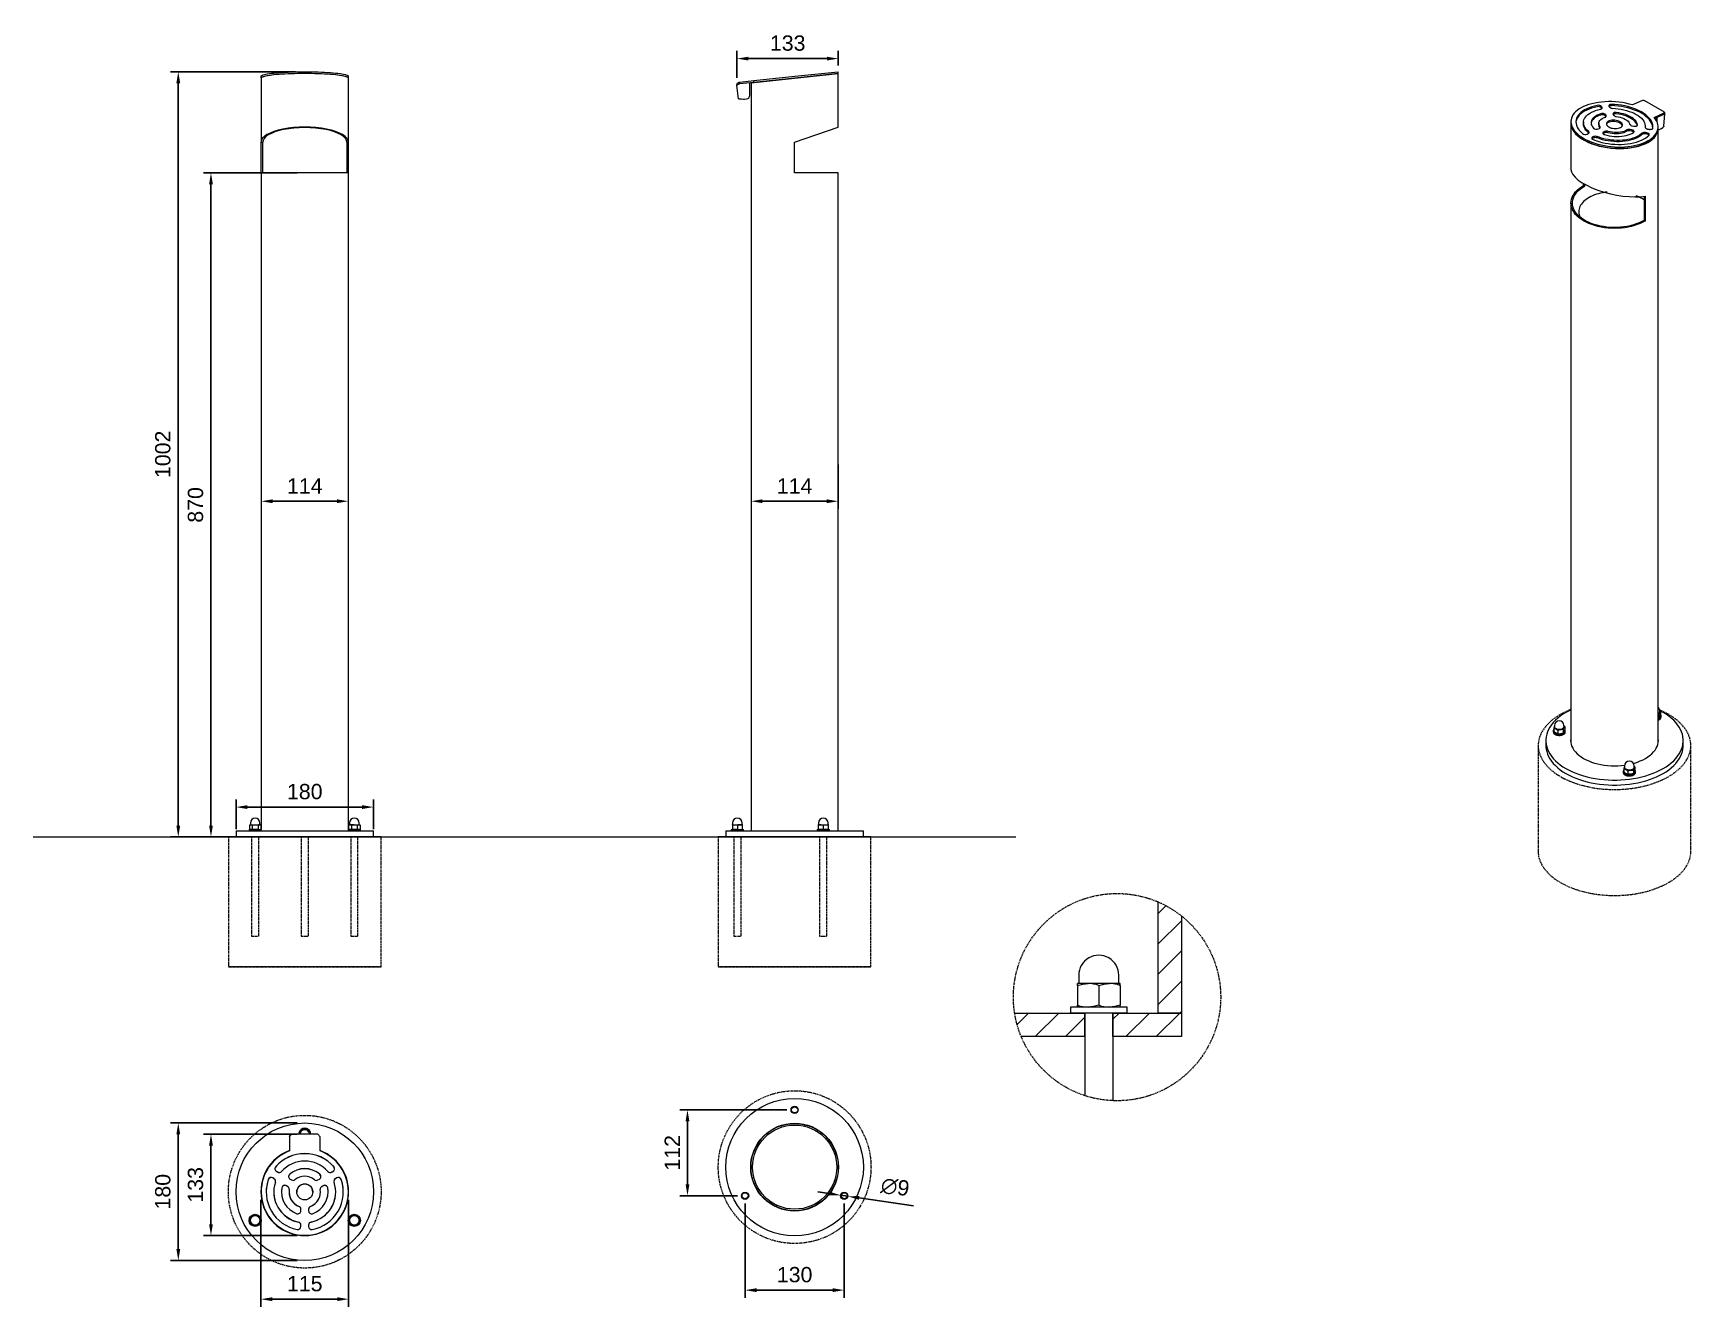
# Model space of a CAD drawing. Header units: millimetres. Extents: x 13 to 10225, y -4069 to 1684.
# Drawn here: x 13 to 2184, y 16 to 1684 of the extents above.
import ezdxf

# ---------------------------------------------------------------- set-up
doc = ezdxf.new("R2010")
doc.units = ezdxf.units.MM
doc.header["$PDSIZE"] = -1
doc.linetypes.add('HIDDEN', pattern=[1.905, 1.27, -0.635])
for name, color, linetype, lineweight in [('ZANO_O', 10, 'Continuous', 0), ('ZANO_R', 7, 'Continuous', 0), ('ZANO_R_przerywana', 7, 'HIDDEN', 0), ('ZANO_W', 1, 'Continuous', 0)]:
    doc.layers.add(name, color=color, linetype=linetype, lineweight=lineweight)
doc.styles.add('Arial', font='arial.ttf')
doc.styles.get("Standard").update_dxf_attribs({"font": 'ARIALUNI.TTF'})
doc.dimstyles.new('pl i ang', dxfattribs={"dimtxt": 50, "dimasz": 50, "dimexe": 1.25, "dimexo": 0.625, "dimgap": 10, "dimtad": 1, "dimtoh": 1, "dimtxsty": 'Standard', "dimcen": 2.5, "dimclrd": 1, "dimclre": 1, "dimclrt": 1, "dimadec": 0, "dimazin": 0, "dimtfac": 1, "dimtmove": 0, "dimatfit": 3, "dimfxl": 1, "dimarcsym": 1})

msp = doc.modelspace()

# ---------------------------------------------------------------- blocks, each defined once
blk = doc.blocks.new('*D401')
at = {"layer": 'ZANO_W', "color": 1, "lineweight": -2}
for p, q in [((358.5, 256.7), (192.9, 256.7)), ((202.9, 241.7), (202.9, 91.7)), ((358.5, 76.7), (192.9, 76.7))]:
    blk.add_line(p, q, dxfattribs=at)
at = {"layer": 'ZANO_W', "color": 1}
for points in [[(205.4, 241.7), (200.4, 241.7), (202.9, 256.7)], [(200.4, 91.7), (205.4, 91.7), (202.9, 76.7)]]:
    blk.add_solid(points, dxfattribs=at)
at = {"layer": 'ZANO_W', "color": 1, "insert": (182.7, 166.7), "char_height": 20, "attachment_point": 5, "rotation": 90, "style": 'Arial'}
blk.add_mtext('180', dxfattribs=at)
blk = doc.blocks.new('*D402')
at = {"layer": 'ZANO_W', "color": 1, "lineweight": -2}
for p, q in [((358.5, 1500.8), (235.7, 1500.8)), ((245.7, 646.2), (245.7, 1485.8)), ((268.5, 631.2), (235.7, 631.2))]:
    blk.add_line(p, q, dxfattribs=at)
at = {"layer": 'ZANO_W', "color": 1}
for points in [[(248.2, 1485.8), (243.2, 1485.8), (245.7, 1500.8)], [(243.2, 646.2), (248.2, 646.2), (245.7, 631.2)]]:
    blk.add_solid(points, dxfattribs=at)
at = {"layer": 'ZANO_W', "color": 1, "insert": (225.5, 1066), "char_height": 20, "attachment_point": 5, "rotation": 90, "style": 'Arial'}
blk.add_mtext('870', dxfattribs=at)
blk = doc.blocks.new('*D403')
at = {"layer": 'ZANO_W', "color": 1, "lineweight": -2}
for p, q in [((356.3, 1633.2), (192.9, 1633.2)), ((202.9, 646.2), (202.9, 1618.2)), ((268.5, 631.2), (192.9, 631.2))]:
    blk.add_line(p, q, dxfattribs=at)
at = {"layer": 'ZANO_W', "color": 1}
for points in [[(205.4, 1618.2), (200.4, 1618.2), (202.9, 1633.2)], [(200.4, 646.2), (205.4, 646.2), (202.9, 631.2)]]:
    blk.add_solid(points, dxfattribs=at)
at = {"layer": 'ZANO_W', "color": 1, "insert": (182.7, 1132.2), "char_height": 20, "attachment_point": 5, "rotation": 90, "style": 'Arial'}
blk.add_mtext('1002', dxfattribs=at)
blk = doc.blocks.new('*D404')
at = {"layer": 'ZANO_W', "color": 1, "lineweight": -2}
for p, q in [((311.4, 1080.8), (311.4, 1080.8)), ((326.4, 1070.8), (410.6, 1070.8)), ((425.6, 1080.8), (425.6, 1080.8))]:
    blk.add_line(p, q, dxfattribs=at)
at = {"layer": 'ZANO_W', "color": 1}
for points in [[(326.4, 1073.3), (326.4, 1068.3), (311.4, 1070.8)], [(410.6, 1068.3), (410.6, 1073.3), (425.6, 1070.8)]]:
    blk.add_solid(points, dxfattribs=at)
at = {"layer": 'ZANO_W', "color": 1, "insert": (368.5, 1090.8), "char_height": 20, "attachment_point": 5, "style": 'Arial'}
blk.add_mtext('114', dxfattribs=at)
blk = doc.blocks.new('*D405')
at = {"layer": 'ZANO_W', "color": 1, "lineweight": -2}
for p, q in [((278.5, 641.2), (278.5, 680.3)), ((458.5, 641.2), (458.5, 680.3)), ((293.5, 670.3), (443.5, 670.3))]:
    blk.add_line(p, q, dxfattribs=at)
at = {"layer": 'ZANO_W', "color": 1}
for points in [[(293.5, 672.8), (293.5, 667.8), (278.5, 670.3)], [(443.5, 667.8), (443.5, 672.8), (458.5, 670.3)]]:
    blk.add_solid(points, dxfattribs=at)
at = {"layer": 'ZANO_W', "color": 1, "insert": (368.5, 690.5), "char_height": 20, "attachment_point": 5, "style": 'Arial'}
blk.add_mtext('180', dxfattribs=at)
blk = doc.blocks.new('*D406')
at = {"layer": 'ZANO_W', "color": 1, "lineweight": -2}
for p, q in [((1000, 273.9), (859.7, 273.9)), ((869.7, 258.9), (869.7, 176.4)), ((935.1, 161.4), (859.7, 161.4))]:
    blk.add_line(p, q, dxfattribs=at)
at = {"layer": 'ZANO_W', "color": 1}
for points in [[(872.2, 258.9), (867.2, 258.9), (869.7, 273.9)], [(867.2, 176.4), (872.2, 176.4), (869.7, 161.4)]]:
    blk.add_solid(points, dxfattribs=at)
at = {"layer": 'ZANO_W', "color": 1, "insert": (849.7, 217.6), "char_height": 20, "attachment_point": 5, "rotation": 90, "style": 'Arial'}
blk.add_mtext('112', dxfattribs=at)
blk = doc.blocks.new('*D407')
at = {"layer": 'ZANO_W', "color": 1, "lineweight": -2}
for p, q in [((945.1, 151.4), (945.1, 27.8)), ((1074.9, 151.4), (1074.9, 27.8)), ((960.1, 37.8), (1059.9, 37.8))]:
    blk.add_line(p, q, dxfattribs=at)
at = {"layer": 'ZANO_W', "color": 1}
for points in [[(960.1, 40.3), (960.1, 35.3), (945.1, 37.8)], [(1059.9, 35.3), (1059.9, 40.3), (1074.9, 37.8)]]:
    blk.add_solid(points, dxfattribs=at)
at = {"layer": 'ZANO_W', "color": 1, "insert": (1010, 58), "char_height": 20, "attachment_point": 5, "style": 'Arial'}
blk.add_mtext('130', dxfattribs=at)
blk = doc.blocks.new('*D408')
at = {"layer": 'ZANO_W', "color": 1, "lineweight": -2}
for p, q in [((1055.4, 164.2), (1040.5, 166.4)), ((1070.2, 162.1), (1079.6, 160.7)), ((1094.5, 158.6), (1165.8, 148.2))]:
    blk.add_line(p, q, dxfattribs=at)
at = {"layer": 'ZANO_W', "color": 1}
for points in [[(1055, 161.8), (1055.7, 166.7), (1070.2, 162.1)], [(1094.8, 161), (1094.1, 156.1), (1079.6, 160.7)]]:
    blk.add_solid(points, dxfattribs=at)
at = {"layer": 'ZANO_W', "color": 1, "insert": (1141.6, 172.7), "char_height": 20, "attachment_point": 5, "rotation": 351.7456, "style": 'Arial'}
blk.add_mtext('∅9', dxfattribs=at)
blk = doc.blocks.new('*D409')
at = {"layer": 'ZANO_W', "color": 1, "lineweight": -2}
for p, q in [((934.5, 1625.3), (934.5, 1660.4)), ((949.5, 1650.4), (1052.2, 1650.4)), ((1067.2, 1641.2), (1067.2, 1660.4))]:
    blk.add_line(p, q, dxfattribs=at)
at = {"layer": 'ZANO_W', "color": 1}
for points in [[(949.5, 1652.9), (949.5, 1647.9), (934.5, 1650.4)], [(1052.2, 1647.9), (1052.2, 1652.9), (1067.2, 1650.4)]]:
    blk.add_solid(points, dxfattribs=at)
at = {"layer": 'ZANO_W', "color": 1, "insert": (1000.9, 1670.6), "char_height": 20, "attachment_point": 5, "style": 'Arial'}
blk.add_mtext('133', dxfattribs=at)
blk = doc.blocks.new('*D410')
at = {"layer": 'ZANO_W', "color": 1, "lineweight": -2}
for p, q in [((1067.1, 1118.9), (1067.1, 1060.8)), ((952.9, 1080.8), (952.9, 1080.8)), ((967.9, 1070.8), (1052.1, 1070.8))]:
    blk.add_line(p, q, dxfattribs=at)
at = {"layer": 'ZANO_W', "color": 1}
for points in [[(967.9, 1073.3), (967.9, 1068.3), (952.9, 1070.8)], [(1052.1, 1068.3), (1052.1, 1073.3), (1067.1, 1070.8)]]:
    blk.add_solid(points, dxfattribs=at)
at = {"layer": 'ZANO_W', "color": 1, "insert": (1010, 1090.8), "char_height": 20, "attachment_point": 5, "style": 'Arial'}
blk.add_mtext('114', dxfattribs=at)
blk = doc.blocks.new('*D413')
at = {"layer": 'ZANO_O', "color": 1, "lineweight": -2}
for p, q in [((358.5, 242.2), (235.7, 242.2)), ((245.7, 124.2), (245.7, 227.2)), ((358.5, 109.2), (235.7, 109.2))]:
    blk.add_line(p, q, dxfattribs=at)
at = {"layer": 'ZANO_O', "color": 1}
for points in [[(248.2, 227.2), (243.2, 227.2), (245.7, 242.2)], [(243.2, 124.2), (248.2, 124.2), (245.7, 109.2)]]:
    blk.add_solid(points, dxfattribs=at)
at = {"layer": 'ZANO_O', "color": 1, "insert": (225.5, 175.7), "char_height": 20, "attachment_point": 5, "rotation": 90, "style": 'Arial'}
blk.add_mtext('133', dxfattribs=at)
blk = doc.blocks.new('*D414')
at = {"layer": 'ZANO_O', "color": 1, "lineweight": -2}
for p, q in [((311, 156.2), (311, 16)), ((426, 156.2), (426, 16)), ((326, 26), (411, 26))]:
    blk.add_line(p, q, dxfattribs=at)
at = {"layer": 'ZANO_O', "color": 1}
for points in [[(326, 28.5), (326, 23.5), (311, 26)], [(411, 23.5), (411, 28.5), (426, 26)]]:
    blk.add_solid(points, dxfattribs=at)
at = {"layer": 'ZANO_O', "color": 1, "insert": (368.5, 46.2), "char_height": 20, "attachment_point": 5, "style": 'Arial'}
blk.add_mtext('115', dxfattribs=at)

# ---------------------------------------------------------------- dimensions: what is measured, and where the dimension line sits
at = {"layer": 'ZANO_O'}
dim = msp.add_linear_dim(base=(245.7, 242.2), p1=(368.5, 109.2), p2=(368.5, 242.2), angle=90, dimstyle='pl i ang', override={"dimtxt": 20, "dimasz": 15, "dimexe": 10, "dimexo": 10, "dimtoh": 0, "dimdec": 0, "dimtxsty": 'Arial', "dimtdec": 0, "dimtmove": 1}, dxfattribs=at)
dim.commit()
dim.dimension.update_dxf_attribs({"geometry": '*D413', "text_midpoint": (225.5, 175.7)})
dim = msp.add_linear_dim(base=(426, 26), p1=(311, 166.2), p2=(426, 166.2), dimstyle='pl i ang', override={"dimtxt": 20, "dimasz": 15, "dimexe": 10, "dimexo": 10, "dimtoh": 0, "dimdec": 0, "dimtxsty": 'Arial', "dimtdec": 0, "dimtmove": 1}, dxfattribs=at)
dim.commit()
dim.dimension.update_dxf_attribs({"geometry": '*D414', "text_midpoint": (368.5, 46.2)})
at = {"layer": 'ZANO_W'}
for base, p1, p2, picture, middle in [((1067.2, 1650.4), (934.5, 1615.3), (1067.2, 1631.2), '*D409', (1000.9, 1670.6)), ((1067.1, 1070.8), (952.9, 1070.8), (1067.1, 1128.9), '*D410', (1010, 1090.8)), ((425.6, 1070.8), (311.4, 1070.8), (425.6, 1070.8), '*D404', (368.5, 1090.8)), ((458.5, 670.3), (278.5, 631.2), (458.5, 631.2), '*D405', (368.5, 690.5)), ((1074.9, 37.8), (945.1, 161.4), (1074.9, 161.4), '*D407', (1010, 58))]:
    dim = msp.add_linear_dim(base=base, p1=p1, p2=p2, dimstyle='pl i ang', override={"dimtxt": 20, "dimasz": 15, "dimexe": 10, "dimexo": 10, "dimtoh": 0, "dimdec": 0, "dimtxsty": 'Arial', "dimtdec": 0, "dimtmove": 1}, dxfattribs=at)
    dim.commit()
    dim.dimension.update_dxf_attribs({"geometry": picture, "text_midpoint": middle})
for base, p1, p2, picture, middle in [((202.9, 1633.2), (278.5, 631.2), (366.3, 1633.2), '*D403', (182.7, 1132.2)), ((245.7, 1500.8), (278.5, 631.2), (368.5, 1500.8), '*D402', (225.5, 1066)), ((869.7169, 161.4044), (1009.9909, 273.8534), (945.0684, 161.4044), '*D406', (849.676, 217.6289)), ((202.9, 76.7), (368.5, 256.7), (368.5, 76.7), '*D401', (182.7, 166.7))]:
    dim = msp.add_linear_dim(base=base, p1=p1, p2=p2, angle=90, dimstyle='pl i ang', override={"dimtxt": 20, "dimasz": 15, "dimexe": 10, "dimexo": 10, "dimtoh": 0, "dimdec": 0, "dimtxsty": 'Arial', "dimtdec": 0, "dimtmove": 1}, dxfattribs=at)
    dim.commit()
    dim.dimension.update_dxf_attribs({"geometry": picture, "text_midpoint": middle})
dim = msp.add_diameter_dim_2p(p1=(1070.2147, 162.0861), p2=(1079.612, 160.7228), dimstyle='pl i ang', override={"dimtxt": 20, "dimasz": 15, "dimexe": 10, "dimexo": 10, "dimtoh": 0, "dimdec": 0, "dimtxsty": 'Arial', "dimtdec": 0, "dimtmove": 1}, dxfattribs=at)
dim.commit()
dim.dimension.update_dxf_attribs({"geometry": '*D408', "text_midpoint": (1138.6517, 152.1577), "dimtype": 163})

# ---------------------------------------------------------------- hatches: boundary and pattern name
at = {"layer": 'ZANO_R'}
h = msp.add_hatch(dxfattribs=at)
h.set_pattern_fill('DIN 201 stal i żeliwo stalowe', color=256, scale=4.997732, style=0, pattern_type=2)
h.set_pattern_definition([(45, (664.7, 28.79), (-67.321, 67.321), []), (45, (687.14, 28.79), (-67.321, 67.321), []), (45, (709.58, 28.79), (-67.321, 67.321), []), (45, (732.02, 28.79), (-67.321, 67.321), [])])
edge = h.paths.add_edge_path(flags=0)
edge.add_arc((1010, 198.9), 57.1, 0, 360)
edge = h.paths.add_edge_path(flags=0)
edge.add_arc((1010, 198.9), 55.1, 0, 360)

# ---------------------------------------------------------------- linework, layer by layer
for p, q in [((952.9, 1618.7), (1067.1, 1630.7)), ((1010.2, 1627.2), (1067, 1633.2)), ((1010.4, 1625.2), (1067.2, 1631.2)), ((1067.2, 1631.2), (1067, 1633.2)), ((1067.1, 1560.7), (1067.1, 1630.7)), ((311.4, 1625.2), (311.4, 1627.2)), ((311.4, 1625), (311.4, 1625.2)), ((311.4, 1624.7), (311.4, 1540.8)), ((425.6, 1625.2), (425.6, 1627.2)), ((425.6, 1625.2), (425.6, 1625)), ((425.6, 1540.8), (425.6, 1624.7)), ((936.4, 1597.7), (934.5, 1615.3)), ((938.1, 1619.7), (956.5, 1621.6)), ((938.3, 1617.7), (938.1, 1619.7)), ((938.3, 1617.7), (956.7, 1619.6)), ((938.3, 1617.6), (951.4, 1619)), ((951.4, 1602.5), (951.4, 1619)), ((952.9, 1618.7), (952.9, 639.2)), ((956.5, 1621.6), (1010.2, 1627.2)), ((956.7, 1619.6), (956.5, 1621.6)), ((956.7, 1619.6), (1010.4, 1625.2)), ((940.4, 1597.5), (943.2, 1597.2)), ((944.2, 1597.2), (946.9, 1597.5)), ((2067, 1584.9), (2066.6, 1585.6)), ((2067.3, 1586.3), (2066.8, 1587.4)), ((2076.4, 1588.1), (2076.9, 1587)), ((2120.3, 1595.7), (2107.3, 1589.8)), ((2149.1, 1580.1), (2123.3, 1595)), ((2026.6, 1569.2), (2026.4, 1567.4)), ((2026.5, 1564.1), (2026.5, 1505.3)), ((2043.1, 1567.7), (2042.9, 1566)), ((2063, 1566), (2062.9, 1564.3)), ((2072.4, 1574.2), (2072, 1575)), ((2072.7, 1575.6), (2072.2, 1576.7)), ((2081.8, 1577.5), (2082.3, 1576.4)), ((2135.6, 1573.4), (2148.6, 1579.4)), ((2136.5, 1572.2), (2148.5, 1577.7)), ((2137.8, 1572.8), (2137.8, 1570.4)), ((2139.1, 1573.4), (2139.2, 1573.3)), ((2148.4, 1577.6), (2139.2, 1573.3)), ((2139.2, 1573.3), (2139.2, 1567.7)), ((2148.1, 1561.8), (2149.5, 1578.1)), ((2148.2, 1577.7), (2148.4, 1577.6)), ((2148.5, 1577.7), (2148.6, 1579.4)), ((1010, 1540.8), (1067.1, 1560.7)), ((2047.8, 1551.6), (2049.3, 1552.3)), ((2056.2, 1546.5), (2054.8, 1545.9)), ((2056.3, 1548.2), (2054.9, 1547.6)), ((2062.4, 1558.3), (2063.9, 1559)), ((2064.6, 1559.4), (2064.6, 1559.5)), ((2070.8, 1553.2), (2069.3, 1552.5)), ((2071, 1554.9), (2069.5, 1554.2)), ((2106.1, 1555.3), (2104.1, 1555.7)), ((2106.3, 1557), (2104.2, 1557.4)), ((2106.8, 1562.3), (2108.8, 1561.8)), ((2123.8, 1560.4), (2123.9, 1560.8)), ((2126.1, 1551.3), (2124.1, 1551.7)), ((2126.2, 1553), (2124.2, 1553.4)), ((2126.8, 1558.2), (2128.8, 1557.9)), ((2140.5, 1557.9), (2140.6, 1559.6)), ((2140.7, 753.9), (2140.7, 1558.8)), ((2142.3, 1557.6), (2144.2, 1558.5)), ((2145, 1558.9), (2147, 1560.3)), ((311.4, 1500.8), (311.4, 1540.8)), ((311.4, 1540.8), (313.4, 1540.8)), ((313.4, 1500.8), (313.4, 1540.8)), ((423.6, 1540.8), (425.6, 1540.8)), ((423.6, 1540.8), (423.6, 1500.8)), ((425.6, 1500.8), (425.6, 1540.8)), ((1010, 1500.8), (1010, 1540.8)), ((311.4, 1500.8), (311.4, 640.8)), ((425.6, 1500.8), (311.4, 1500.8)), ((425.6, 640.8), (425.6, 1500.8)), ((1067.1, 1500.8), (1010, 1500.8)), ((1067.1, 639.2), (1067.1, 1500.8)), ((2043.2, 1484.4), (2043.2, 1486.7)), ((2043.2, 1484.4), (2044.6, 1483.6)), ((2044.6, 1483.6), (2044.6, 1485.9)), ((2026.5, 1461.1), (2026.5, 753.9)), ((2122.6, 1470.2), (2122.6, 1438.6)), ((2124, 1437.8), (2124, 1470.4)), ((2122.6, 1438.6), (2124, 1437.8)), ((2140.7, 791.2), (2141.9, 791.2)), ((2141.9, 786.9), (2140.7, 786.5)), ((2141.9, 791.2), (2141.9, 786.9)), ((2142.9, 794.9), (2142.9, 796.6)), ((2143.9, 795.4), (2142.9, 796.2)), ((2143.9, 795.4), (2143.9, 791.1)), ((2144.6, 788.2), (2144.6, 789.5)), ((2003.2, 770.1), (2003.2, 768.8)), ((2004, 773.8), (2004, 769.4)), ((2004, 773.8), (2006.6, 772.7)), ((2005, 777.2), (2005, 775.5)), ((2009.3, 766.3), (2006.6, 767.4)), ((2009.3, 770.7), (2009.3, 766.3)), ((2016.5, 771.8), (2017.5, 774.4)), ((2016.5, 771.8), (2016.5, 767.5)), ((2017.5, 775.5), (2017.5, 777.2)), ((2018.5, 776), (2017.5, 776.8)), ((2018.5, 771.7), (2017.5, 769.1)), ((2018.5, 776), (2018.5, 771.7)), ((2019.2, 768.8), (2019.2, 770.1)), ((1993.7, 757.6), (1993.7, 751)), ((2026.5, 754.7), (2026.4, 754.3)), ((2140.8, 754.3), (2140.7, 754.7)), ((2173.6, 751), (2173.6, 757.6)), ((2095, 717.1), (2095, 715.8)), ((2095.8, 720.8), (2095.8, 716.4)), ((2096.8, 724.2), (2096.8, 722.5)), ((2101.1, 717.7), (2104.7, 718.7)), ((2101.1, 717.7), (2101.1, 713.3)), ((2108.3, 718.8), (2109.3, 721.4)), ((2108.3, 718.8), (2108.3, 714.5)), ((2109.3, 722.5), (2109.3, 724.2)), ((2110.3, 718.7), (2109.3, 716.1)), ((2110.3, 723), (2110.3, 718.7)), ((2111, 715.8), (2111, 717.1)), ((2108.3, 714.5), (2104.7, 713.4)), ((12.8, 631.2), (712.9, 631.2)), ((268.5, 631.2), (306.2, 631.2)), ((468.5, 631.2), (268.5, 631.2)), ((278.5, 639.2), (278.5, 631.2)), ((278.5, 639.2), (368.5, 639.2)), ((295.6, 640.8), (295.6, 639.2)), ((295.6, 640.8), (302.5, 640.8)), ((297.1, 647.3), (296.1, 646.7)), ((296.1, 646.7), (297.9, 647.3)), ((296.1, 646.7), (296.1, 641.3)), ((296.1, 641.3), (297.1, 640.8)), ((297.1, 647.3), (297.9, 647.3)), ((297.3, 649.5), (297.3, 647.4)), ((297.9, 647.3), (303.6, 647.3)), ((299.8, 641.3), (297.9, 640.8)), ((298.8, 631.2), (308.3, 631.2)), ((299.8, 646.7), (303.6, 647.3)), ((299.8, 646.7), (299.8, 641.3)), ((302.5, 640.8), (311.6, 640.8)), ((303.6, 647.3), (309.2, 647.3)), ((307.3, 641.3), (303.6, 640.8)), ((306.2, 631.2), (468.5, 631.2)), ((307.3, 646.7), (307.3, 641.3)), ((309.2, 647.3), (310.1, 647.3)), ((309.8, 647.4), (309.8, 649.5)), ((311.1, 646.7), (310.1, 647.3)), ((310.1, 640.8), (311.1, 641.3)), ((311.1, 646.7), (311.1, 641.3)), ((311.6, 639.2), (311.6, 640.8)), ((363.8, 631.2), (373.2, 631.2)), ((368.5, 639.2), (458.5, 639.2)), ((425.4, 640.8), (425.4, 639.2)), ((425.4, 640.8), (441.4, 640.8)), ((426.9, 647.3), (425.9, 646.7)), ((425.9, 646.7), (427.8, 647.3)), ((425.9, 646.7), (425.9, 641.3)), ((425.9, 641.3), (426.9, 640.8)), ((426.9, 647.3), (427.8, 647.3)), ((427.2, 649.5), (427.2, 647.4)), ((433.4, 647.3), (427.8, 647.3)), ((429.7, 641.3), (427.8, 640.8)), ((428.7, 631.2), (438.2, 631.2)), ((429.7, 646.7), (429.7, 641.3)), ((433.4, 647.3), (439, 647.3)), ((437.2, 646.7), (439, 647.3)), ((437.2, 646.7), (437.2, 641.3)), ((439, 647.3), (439.9, 647.3)), ((440.9, 641.3), (439, 640.8)), ((439.7, 647.4), (439.7, 649.5)), ((440.9, 646.7), (439.9, 647.3)), ((439.9, 640.8), (440.9, 641.3)), ((440.9, 646.7), (440.9, 641.3)), ((441.4, 639.2), (441.4, 640.8)), ((458.5, 631.2), (458.5, 639.2)), ((708.1, 631.2), (1299.7, 631.2)), ((910, 631.2), (1088.2, 631.2)), ((1109.9, 631.2), (910, 631.2)), ((920, 639.2), (920, 631.2)), ((920, 639.2), (1100, 639.2)), ((927, 640.8), (927, 639.2)), ((927, 640.8), (930.2, 640.8)), ((928.5, 646.7), (931.8, 647.3)), ((928.5, 647.3), (931.8, 647.3)), ((928.5, 646.7), (928.5, 641.3)), ((928.5, 641.3), (928.5, 640.8)), ((928.8, 649.5), (928.8, 647.4)), ((930.2, 640.8), (943, 640.8)), ((930.3, 631.2), (939.7, 631.2)), ((931.8, 647.3), (938.3, 647.3)), ((935, 641.3), (931.8, 640.8)), ((935, 646.7), (935, 641.3)), ((938.3, 647.3), (941.5, 647.3)), ((941.3, 647.4), (941.3, 649.5)), ((941.5, 646.7), (941.5, 647.3)), ((941.5, 646.7), (941.5, 641.3)), ((943, 639.2), (943, 640.8)), ((1039.5, 640.8), (1039.5, 639.2)), ((1039.5, 640.8), (1055.4, 640.8)), ((1044.2, 647.3), (1041, 647.3)), ((1041, 646.7), (1041, 641.3)), ((1041, 641.3), (1041, 640.8)), ((1041.2, 649.5), (1041.2, 647.4)), ((1042.7, 631.2), (1052.2, 631.2)), ((1042.7, 631.2), (1052.2, 631.2)), ((1044.2, 647.3), (1050.7, 647.3)), ((1047.5, 646.7), (1050.7, 647.3)), ((1047.5, 646.7), (1047.5, 641.3)), ((1050.7, 647.3), (1054, 647.3)), ((1054, 641.3), (1050.7, 640.8)), ((1053.7, 647.4), (1053.7, 649.5)), ((1054, 646.7), (1054, 647.3)), ((1054, 646.7), (1054, 641.3)), ((1055.4, 640.8), (1055.5, 640.8)), ((1055.5, 639.2), (1055.5, 640.8)), ((1088.2, 631.2), (1109.9, 631.2)), ((1100, 631.2), (1100, 639.2)), ((1485.5, 546.3), (1485.5, 400.7)), ((1485.5, 530.4), (1496.2, 541.1)), ((1485.5, 490.8), (1516.4, 521.6)), ((1516.4, 527.9), (1516.4, 400.7)), ((1485.5, 451.2), (1516.4, 482)), ((1380.5, 436.8), (1380.5, 439.3)), ((1394.4, 439.3), (1380.5, 439.3)), ((1380.5, 436.8), (1387.3, 438.6)), ((1380.5, 436.8), (1380.5, 410.9)), ((1382.1, 450.1), (1382.1, 440)), ((1387.3, 438.6), (1394.4, 439.3)), ((1422.2, 439.3), (1394.4, 439.3)), ((1408.3, 436.8), (1415.1, 438.6)), ((1408.3, 436.8), (1408.3, 410.9)), ((1415.1, 438.6), (1422.2, 439.3)), ((1436.1, 439.3), (1422.2, 439.3)), ((1434.5, 440), (1434.5, 450.1)), ((1436.1, 436.8), (1436.1, 439.3)), ((1436.1, 436.8), (1436.1, 410.9)), ((1485.5, 411.5), (1516.4, 442.4)), ((1298.1, 400.7), (1389.8, 400.7)), ((1301.3, 385.8), (1316.3, 400.7)), ((1324.9, 369.8), (1355.8, 400.7)), ((1364.5, 369.8), (1389.8, 395.1)), ((1371.3, 408.4), (1371.3, 400.7)), ((1445.3, 408.4), (1371.3, 408.4)), ((1445.3, 400.7), (1371.3, 400.7)), ((1380.5, 408.4), (1380.5, 410.9)), ((1389.8, 369.8), (1389.8, 400.7)), ((1389.8, 400.7), (1389.8, 292.6)), ((1401.5, 409.1), (1394.4, 408.4)), ((1408.3, 410.9), (1401.5, 409.1)), ((1429.3, 409.1), (1422.2, 408.4)), ((1426.8, 369.8), (1426.8, 400.7)), ((1426.8, 400.7), (1516.4, 400.7)), ((1426.8, 400.7), (1426.8, 285.9)), ((1426.8, 392.5), (1435, 400.7)), ((1436.1, 410.9), (1429.3, 409.1)), ((1436.1, 408.4), (1436.1, 410.9)), ((1443.7, 369.8), (1474.6, 400.7)), ((1445.3, 400.7), (1445.3, 408.4)), ((1483.3, 369.8), (1514.2, 400.7)), ((1516.4, 400.7), (1485.5, 400.7)), ((1514.2, 400.7), (1516.4, 402.8)), ((1389.8, 369.8), (1306.1, 369.8)), ((1516.4, 369.8), (1426.8, 369.8)), ((384.8, 242.2), (352.2, 242.2)), ((364.7, 248.2), (362.9, 244.9)), ((372.2, 248.2), (368.5, 248.2)), ((348.5, 238.6), (348.5, 220.2)), ((388.5, 220.2), (388.5, 238.6)), ((328.2, 183.9), (326.5, 184.9)), ((328.2, 183.7), (326.5, 184.7)), ((331.5, 193.5), (333.2, 192.5)), ((346.2, 173.5), (344.4, 174.6)), ((346.2, 173.3), (344.4, 174.4)), ((349.4, 183.2), (351.2, 182.1)), ((385.8, 182.1), (387.6, 183.2)), ((392.6, 174.6), (390.8, 173.5)), ((392.6, 174.4), (390.8, 173.3)), ((403.8, 192.5), (405.5, 193.5)), ((410.5, 184.9), (408.8, 183.9)), ((410.5, 184.7), (408.8, 183.7)), ((311.4, 166.3), (311.4, 166.5)), ((328, 166.5), (328, 166.3)), ((348, 166.5), (348, 166.3)), ((389, 166.3), (389, 166.5)), ((409, 166.3), (409, 166.5)), ((425.6, 166.3), (425.6, 166.5)), ((307.3, 135.7), (303.6, 135.7)), ((311.1, 129.2), (309.2, 132.5)), ((363.5, 141.7), (363.5, 143.8)), ((373.5, 143.8), (373.5, 141.7)), ((429.7, 135.7), (427.8, 132.5)), ((440.9, 129.2), (439, 132.5)), ((296.1, 129.2), (297.9, 126)), ((299.8, 122.7), (303.6, 122.7)), ((363.5, 121.1), (363.5, 123.1)), ((373.5, 123.1), (373.5, 121.1)), ((425.9, 129.2), (427.8, 126)), ((437.2, 122.7), (439, 126))]:
    msp.add_line(p, q, dxfattribs=at)
at = {"layer": 'ZANO_R', "flags": 128}
for points in [[(311.4, 1627.2), (311.5, 1627.7), (312.1, 1628.2), (313, 1628.6), (314.2, 1629.1), (315.7, 1629.5), (317.6, 1629.9), (319.8, 1630.3), (322.3, 1630.7), (325.1, 1631.1), (328.1, 1631.4), (331.4, 1631.7), (334.9, 1632), (338.7, 1632.3), (342.6, 1632.5), (346.6, 1632.7), (350.8, 1632.9), (355.2, 1633), (359.6, 1633.1), (364, 1633.2), (368.5, 1633.2), (373, 1633.2), (377.4, 1633.1), (381.8, 1633), (386.2, 1632.9), (390.4, 1632.7), (394.4, 1632.5), (398.3, 1632.3), (402.1, 1632), (405.6, 1631.7), (408.9, 1631.4), (411.9, 1631.1), (414.7, 1630.7), (417.2, 1630.3), (419.4, 1629.9), (421.3, 1629.5), (422.8, 1629.1), (424, 1628.6), (424.9, 1628.2), (425.4, 1627.7), (425.6, 1627.2)], [(311.4, 1625.2), (311.5, 1625.7), (312.1, 1626.2), (313, 1626.6), (314.2, 1627.1), (315.7, 1627.5), (317.6, 1627.9), (319.8, 1628.3), (322.3, 1628.7), (325.1, 1629.1), (328.1, 1629.4), (331.4, 1629.8), (334.9, 1630), (338.7, 1630.3), (342.6, 1630.5), (346.6, 1630.7), (350.8, 1630.9), (355.2, 1631), (359.6, 1631.1), (364, 1631.2), (368.5, 1631.2), (373, 1631.2), (377.4, 1631.1), (381.8, 1631), (386.2, 1630.9), (390.4, 1630.7), (394.4, 1630.5), (398.3, 1630.3), (402.1, 1630), (405.6, 1629.8), (408.9, 1629.4), (411.9, 1629.1), (414.7, 1628.7), (417.2, 1628.3), (419.4, 1627.9), (421.3, 1627.5), (422.8, 1627.1), (424, 1626.6), (424.9, 1626.2), (425.4, 1625.7), (425.6, 1625.2)], [(2043.1, 1587.6), (2040.1, 1586.1), (2037.3, 1584.4), (2034.8, 1582.6), (2032.6, 1580.8), (2030.8, 1578.8), (2029.2, 1576.7), (2028, 1574.6), (2027.2, 1572.3), (2026.7, 1570.1), (2026.5, 1567.8), (2026.7, 1565.5), (2027.2, 1563.1), (2028.1, 1560.8), (2029.3, 1558.5), (2030.9, 1556.2), (2032.8, 1554), (2035, 1551.9), (2037.5, 1549.8), (2040.3, 1547.8), (2043.3, 1545.9), (2046.6, 1544.1), (2050.1, 1542.5), (2053.8, 1541), (2057.8, 1539.6), (2061.8, 1538.4), (2066, 1537.3), (2070.3, 1536.4), (2074.7, 1535.7), (2079.2, 1535.2), (2083.6, 1534.8), (2088.1, 1534.6), (2092.5, 1534.6), (2096.9, 1534.8), (2101.2, 1535.2), (2105.4, 1535.7), (2109.5, 1536.4), (2113.4, 1537.3), (2117.1, 1538.4), (2120.6, 1539.6), (2123.9, 1540.9)], [(2061.1, 1589), (2057.4, 1588.2), (2053.8, 1587.2), (2050.4, 1586), (2047.3, 1584.7), (2044.5, 1583.2), (2041.9, 1581.6), (2039.6, 1579.9), (2037.7, 1578), (2036, 1576), (2034.8, 1574), (2033.8, 1571.9), (2033.3, 1569.7), (2033.1, 1567.5), (2033.3, 1565.3), (2033.8, 1563.1), (2034.7, 1560.8), (2035.9, 1558.6), (2037.5, 1556.5), (2039.5, 1554.4), (2041.7, 1552.3)], [(2061, 1587.3), (2057.2, 1586.5), (2053.7, 1585.5), (2050.3, 1584.3), (2047.2, 1583), (2044.3, 1581.5), (2041.7, 1579.9), (2039.5, 1578.1), (2037.5, 1576.3), (2035.9, 1574.3), (2034.6, 1572.3), (2033.7, 1570.2), (2033.1, 1568), (2033.1, 1567.7)], [(2107.3, 1589.8), (2103, 1590.9), (2098.6, 1591.9), (2094.1, 1592.7), (2089.5, 1593.3), (2084.8, 1593.7), (2080.2, 1594), (2075.6, 1594), (2071.1, 1593.8), (2066.6, 1593.5), (2062.2, 1593), (2058, 1592.2), (2054, 1591.3), (2050.1, 1590.2), (2046.5, 1589), (2043.1, 1587.6)], [(2065.2, 1584.1), (2065.8, 1584.2), (2066.3, 1584.4), (2066.8, 1584.7), (2067.1, 1584.9), (2067.3, 1585.3), (2067.4, 1585.6), (2067.4, 1585.9), (2067.3, 1586.3)], [(2080, 1590.5), (2079.1, 1590.4), (2078.3, 1590.3), (2077.6, 1590.1), (2077, 1589.8), (2076.6, 1589.4), (2076.3, 1589), (2076.2, 1588.5), (2076.4, 1588.1)], [(2133.7, 1559.2), (2133.7, 1559.9), (2133.4, 1562.1), (2132.8, 1564.4), (2131.8, 1566.6), (2130.5, 1568.8), (2128.8, 1570.9), (2126.7, 1573), (2124.4, 1575), (2121.8, 1577), (2118.9, 1578.8), (2115.7, 1580.5), (2112.3, 1582), (2108.7, 1583.5), (2104.9, 1584.7), (2100.9, 1585.8), (2096.8, 1586.8), (2092.6, 1587.6), (2088.4, 1588.1), (2084.1, 1588.5), (2079.8, 1588.8)], [(2133.8, 1559.4), (2133.9, 1561.6), (2133.6, 1563.8), (2132.9, 1566.1), (2132, 1568.3), (2130.6, 1570.5), (2128.9, 1572.6), (2126.9, 1574.7), (2124.6, 1576.7), (2121.9, 1578.7), (2119, 1580.5), (2115.8, 1582.2), (2112.4, 1583.7), (2108.8, 1585.2), (2105, 1586.4), (2101.1, 1587.6), (2097, 1588.5), (2092.8, 1589.3), (2088.5, 1589.8), (2084.2, 1590.2), (2080, 1590.5)], [(2081, 1585.3), (2084.8, 1585.1), (2088.6, 1584.7), (2092.3, 1584.1), (2096, 1583.3), (2099.5, 1582.4), (2102.9, 1581.3), (2106.1, 1580.1), (2109.2, 1578.8), (2112, 1577.3), (2114.5, 1575.7), (2116.8, 1574), (2118.8, 1572.2), (2120.5, 1570.3), (2121.9, 1568.4), (2122.9, 1566.4), (2123.5, 1564.5), (2123.9, 1562.5), (2123.8, 1560.5)], [(2026.4, 1567.4), (2026.4, 1566.1), (2026.5, 1563.7), (2027.1, 1561.4), (2028, 1559.1), (2029.2, 1556.8), (2030.8, 1554.5), (2032.6, 1552.3), (2034.8, 1550.2), (2037.3, 1548.1), (2040.1, 1546.1), (2043.2, 1544.2), (2046.4, 1542.4), (2050, 1540.8), (2053.7, 1539.3), (2057.6, 1537.9), (2061.7, 1536.7), (2065.9, 1535.6), (2070.2, 1534.7), (2074.6, 1534), (2079, 1533.5), (2083.5, 1533.1), (2088, 1532.9), (2092.4, 1532.9), (2096.8, 1533.1), (2101.1, 1533.4), (2105.3, 1534), (2109.3, 1534.7), (2113.2, 1535.6), (2116.9, 1536.6), (2120.4, 1537.9), (2123.7, 1539.2)], [(2049.6, 1553.1), (2047.7, 1555), (2046.1, 1556.8), (2044.8, 1558.7), (2043.8, 1560.7), (2043.2, 1562.7), (2042.9, 1564.6), (2042.9, 1566)], [(2049.8, 1554.9), (2047.8, 1556.7), (2046.2, 1558.5), (2044.9, 1560.5), (2043.9, 1562.4), (2043.3, 1564.4), (2043.1, 1566.3), (2043.2, 1568.3), (2043.6, 1570.2), (2044.4, 1572.1), (2045.5, 1573.9), (2047, 1575.6), (2048.8, 1577.2), (2050.9, 1578.7), (2053.3, 1580.1), (2055.9, 1581.3), (2058.8, 1582.4), (2061.9, 1583.3), (2065.2, 1584.1)], [(2066, 1578.3), (2063.4, 1577.4), (2061.1, 1576.3), (2059, 1575.2), (2057.2, 1573.9), (2055.7, 1572.4), (2054.5, 1570.9), (2053.7, 1569.3), (2053.2, 1567.7), (2053, 1566), (2053.2, 1564.3), (2053.8, 1562.6), (2054.7, 1560.9), (2056, 1559.3)], [(2065.9, 1576.5), (2063.3, 1575.7), (2060.9, 1574.6), (2058.8, 1573.5), (2057, 1572.2), (2055.5, 1570.7), (2054.4, 1569.2), (2053.5, 1567.6), (2053, 1566)], [(2064.7, 1561.2), (2063.8, 1562.6), (2063.2, 1564), (2063, 1565.4), (2063.2, 1566.9), (2063.7, 1568.2), (2064.6, 1569.5), (2065.8, 1570.7), (2067.3, 1571.8), (2069.2, 1572.7), (2071.2, 1573.5)], [(2071.2, 1573.5), (2071.7, 1573.7), (2072.1, 1573.9), (2072.4, 1574.1), (2072.6, 1574.4), (2072.8, 1574.7), (2072.8, 1575), (2072.8, 1575.3), (2072.7, 1575.6)], [(2076.1, 1560.9), (2077.6, 1560.1), (2079.3, 1559.5), (2081.1, 1559.1), (2083, 1558.9), (2085, 1558.8), (2086.8, 1558.9), (2088.6, 1559.2), (2090.2, 1559.7), (2091.6, 1560.3), (2092.7, 1561), (2093.5, 1561.9), (2093.9, 1562.9), (2094, 1563.9), (2093.7, 1564.9), (2093.1, 1565.9), (2092.1, 1566.8), (2090.9, 1567.6), (2089.4, 1568.4), (2087.7, 1569), (2085.9, 1569.4), (2083.9, 1569.7), (2082, 1569.7), (2080.1, 1569.6), (2078.3, 1569.3), (2076.7, 1568.9), (2075.4, 1568.2), (2074.3, 1567.5), (2073.5, 1566.6), (2073.1, 1565.7), (2073, 1564.7), (2073.2, 1563.6), (2073.9, 1562.7), (2074.8, 1561.7), (2076.1, 1560.9)], [(2093.8, 1562.5), (2093.6, 1563.2), (2092.9, 1564.1), (2092, 1565.1), (2090.7, 1565.9), (2089.2, 1566.7), (2087.6, 1567.3), (2085.7, 1567.7), (2083.8, 1567.9), (2081.8, 1568), (2080, 1567.9), (2078.2, 1567.6), (2076.6, 1567.1), (2075.2, 1566.5), (2074.1, 1565.8), (2073.3, 1564.9), (2073, 1564.3)], [(2085.9, 1579.8), (2085, 1579.8), (2084.1, 1579.8), (2083.3, 1579.6), (2082.6, 1579.3), (2082, 1578.9), (2081.7, 1578.4), (2081.6, 1578), (2081.8, 1577.5)], [(2085.7, 1574.6), (2088.4, 1574.2), (2091.1, 1573.6), (2093.5, 1572.8), (2095.8, 1571.9), (2097.9, 1570.8), (2099.7, 1569.7), (2101.3, 1568.4), (2102.5, 1567), (2103.3, 1565.6), (2103.8, 1564.2)], [(2113.5, 1562.7), (2113.2, 1563.7), (2112.4, 1565.4), (2111.3, 1567.1), (2109.8, 1568.7), (2108, 1570.2), (2105.9, 1571.7), (2103.6, 1573), (2101, 1574.2), (2098.3, 1575.3), (2095.3, 1576.3), (2092.2, 1577), (2089.1, 1577.6), (2085.8, 1578.1)], [(2113.8, 1563.7), (2113.4, 1565.4), (2112.5, 1567.1), (2111.4, 1568.8), (2109.9, 1570.4), (2108.2, 1571.9), (2106.1, 1573.4), (2103.8, 1574.7), (2101.2, 1575.9), (2098.4, 1577), (2095.5, 1578), (2092.4, 1578.7), (2089.2, 1579.4), (2085.9, 1579.8)], [(2108.8, 1561.8), (2109.8, 1561.7), (2110.7, 1561.7), (2111.6, 1561.8), (2112.4, 1562), (2113.1, 1562.4), (2113.5, 1562.8), (2113.8, 1563.2), (2113.8, 1563.7)], [(2123.9, 1540.9), (2127, 1542.5), (2129.8, 1544.2), (2132.4, 1546.1), (2134.6, 1548), (2136.5, 1550.1), (2138.1, 1552.2), (2139.3, 1554.5), (2140.1, 1556.8), (2140.6, 1559.1), (2140.6, 1561.5), (2140.4, 1563.9), (2139.7, 1566.3), (2138.7, 1568.7), (2137.3, 1571.1), (2135.6, 1573.4)], [(2049.3, 1552.3), (2049.7, 1552.5), (2050.1, 1552.8), (2050.3, 1553.1), (2050.4, 1553.5), (2050.4, 1553.8), (2050.3, 1554.2), (2050.1, 1554.5), (2049.8, 1554.9)], [(2050, 1552.8), (2049.9, 1552.8), (2049.6, 1553.1)], [(2054.9, 1547.6), (2054.4, 1547.2), (2054, 1546.9), (2053.8, 1546.4), (2053.8, 1546), (2053.9, 1545.5), (2054.3, 1545.1), (2054.8, 1544.7), (2055.5, 1544.4)], [(2054.8, 1545.9), (2054.2, 1545.5), (2054, 1545.4)], [(2055.5, 1544.4), (2059.2, 1543), (2063, 1541.7), (2067, 1540.7), (2071.2, 1539.8), (2075.4, 1539.1), (2079.6, 1538.5), (2083.9, 1538.2), (2088.2, 1538), (2092.5, 1538.1), (2096.7, 1538.3), (2100.7, 1538.7), (2104.7, 1539.3), (2108.5, 1540.1), (2112.2, 1541), (2115.6, 1542.2), (2118.8, 1543.4), (2121.7, 1544.9), (2124.4, 1546.4), (2126.7, 1548.2), (2128.8, 1550)], [(2119.5, 1550.9), (2117.7, 1549.3), (2115.5, 1547.9), (2113.1, 1546.5), (2110.4, 1545.3), (2107.5, 1544.3), (2104.3, 1543.4), (2101, 1542.6), (2097.5, 1542.1), (2093.9, 1541.7), (2090.2, 1541.5), (2086.4, 1541.5), (2082.7, 1541.7), (2078.9, 1542.1), (2075.1, 1542.6), (2071.5, 1543.3), (2067.9, 1544.2), (2064.5, 1545.3), (2061.2, 1546.5)], [(2119.7, 1552.6), (2117.8, 1551.1), (2115.7, 1549.6), (2113.2, 1548.2), (2110.5, 1547), (2107.6, 1546), (2104.5, 1545.1), (2101.1, 1544.3), (2097.7, 1543.8), (2094, 1543.4), (2090.3, 1543.2), (2086.6, 1543.2), (2082.8, 1543.4), (2079, 1543.8), (2075.3, 1544.3), (2071.6, 1545), (2068, 1545.9), (2064.6, 1547), (2061.3, 1548.2)], [(2063.9, 1559), (2064.3, 1559.2), (2064.6, 1559.4), (2064.8, 1559.7), (2065, 1560), (2065, 1560.3), (2065, 1560.6), (2064.9, 1560.9), (2064.7, 1561.2)], [(2069.5, 1554.2), (2068.9, 1553.9), (2068.5, 1553.4), (2068.3, 1553), (2068.4, 1552.5), (2068.6, 1552), (2069.1, 1551.5), (2069.8, 1551.1), (2070.6, 1550.8)], [(2069.3, 1552.5), (2068.7, 1552.1), (2068.6, 1552)], [(2070.6, 1550.8), (2073.6, 1550), (2076.8, 1549.3), (2080, 1548.8), (2083.3, 1548.5), (2086.6, 1548.4), (2089.8, 1548.5), (2093, 1548.7), (2096.1, 1549.1), (2099, 1549.7), (2101.7, 1550.5), (2104.2, 1551.4), (2106.5, 1552.5), (2108.5, 1553.7)], [(2099.8, 1555.2), (2098.1, 1554.3), (2096, 1553.4), (2093.7, 1552.8), (2091.3, 1552.3), (2088.7, 1552), (2086, 1551.9), (2083.2, 1552), (2080.5, 1552.2), (2077.8, 1552.7), (2075.2, 1553.3)], [(2100, 1556.9), (2098.2, 1556), (2096.2, 1555.1), (2093.9, 1554.5), (2091.4, 1554), (2088.8, 1553.7), (2086.1, 1553.6), (2083.4, 1553.7), (2080.6, 1553.9), (2078, 1554.4), (2075.4, 1555)], [(2108.5, 1553.7), (2109, 1554.1), (2109.2, 1554.6), (2109.2, 1555.1), (2109, 1555.6), (2108.6, 1556), (2107.9, 1556.5), (2107.2, 1556.8), (2106.3, 1557)], [(2123.7, 1539.2), (2126.9, 1540.8), (2129.7, 1542.5), (2132.2, 1544.3), (2134.5, 1546.3), (2136.4, 1548.4), (2137.9, 1550.5), (2139.1, 1552.8), (2139.9, 1555.1), (2140.4, 1557.4), (2140.5, 1557.9)], [(2123.8, 1560.5), (2123.9, 1560.2), (2124, 1559.8), (2124.2, 1559.5), (2124.6, 1559.2), (2125, 1558.9), (2125.6, 1558.6), (2126.2, 1558.4), (2126.8, 1558.2)], [(2128.8, 1550), (2129.1, 1550.4), (2129.2, 1550.8), (2129.1, 1551.3), (2128.8, 1551.7), (2128.4, 1552.2), (2127.8, 1552.5), (2127, 1552.8), (2126.2, 1553)], [(2128.8, 1557.9), (2129.6, 1557.7), (2130.5, 1557.7), (2131.3, 1557.8), (2132.1, 1558), (2132.8, 1558.2), (2133.3, 1558.6), (2133.6, 1559), (2133.8, 1559.4)], [(2124, 1437.8), (2120.7, 1436), (2117.2, 1434.4), (2113.5, 1433), (2109.6, 1431.7), (2105.5, 1430.6), (2101.3, 1429.7), (2097, 1429), (2092.6, 1428.5), (2088.1, 1428.2), (2083.6, 1428.1), (2079.1, 1428.2), (2074.7, 1428.5), (2070.3, 1429), (2066, 1429.7), (2061.8, 1430.6), (2057.7, 1431.7), (2053.8, 1433), (2050, 1434.4), (2046.5, 1436), (2043.2, 1437.8), (2040.2, 1439.7), (2037.4, 1441.7), (2034.9, 1443.9), (2032.7, 1446.1), (2030.8, 1448.5), (2029.3, 1450.9), (2028.1, 1453.4), (2027.2, 1455.9), (2026.7, 1458.5), (2026.5, 1461.1), (2026.7, 1463.7), (2027.2, 1466.3), (2028.1, 1468.8), (2029.3, 1471.3), (2030.8, 1473.7), (2032.7, 1476.1), (2034.9, 1478.3), (2037.4, 1480.5), (2040.2, 1482.5), (2043.2, 1484.4)], [(2122.6, 1438.6), (2119.3, 1436.9), (2115.8, 1435.3), (2112.1, 1433.9), (2108.3, 1432.6), (2104.2, 1431.6), (2100, 1430.7), (2095.7, 1430), (2091.4, 1429.6), (2087, 1429.3), (2082.5, 1429.3), (2078.1, 1429.4), (2073.7, 1429.8), (2069.4, 1430.4), (2065.1, 1431.1), (2061, 1432.1), (2057, 1433.2), (2053.2, 1434.5), (2049.6, 1436), (2046.2, 1437.7), (2043.1, 1439.5), (2040.2, 1441.5), (2037.6, 1443.5), (2035.3, 1445.7), (2033.4, 1448), (2031.7, 1450.4), (2030.4, 1452.9), (2029.4, 1455.4), (2028.8, 1457.9), (2028.5, 1460.5), (2028.6, 1463), (2029, 1465.6), (2029.8, 1468.1), (2031, 1470.6), (2032.5, 1473), (2034.3, 1475.3), (2036.4, 1477.6), (2038.9, 1479.7), (2041.6, 1481.7), (2044.6, 1483.6)], [(2026.5, 797.7), (2024.1, 796.5), (2020, 794.3), (2016.1, 791.9), (2012.5, 789.4), (2009.2, 786.7), (2006.2, 784), (2003.5, 781.1), (2001.1, 778.2), (1999, 775.1), (1997.2, 772), (1995.8, 768.9), (1994.8, 765.7), (1994.1, 762.4), (1993.7, 759.2), (1993.7, 755.9), (1994.1, 752.7), (1994.8, 749.4), (1995.8, 746.2), (1997.2, 743.1), (1999, 740), (2001.1, 736.9), (2003.5, 734), (2006.2, 731.1), (2009.2, 728.4), (2012.5, 725.7), (2016.1, 723.2), (2020, 720.8)], [(2020, 720.8), (2024.1, 718.6), (2028.5, 716.5), (2033.1, 714.6), (2037.8, 712.9), (2042.8, 711.3), (2047.9, 709.9), (2053.2, 708.7), (2058.5, 707.7), (2064, 706.9), (2069.6, 706.3), (2075.2, 705.9), (2080.8, 705.6), (2086.5, 705.6), (2092.1, 705.9), (2097.7, 706.3), (2103.2, 706.9), (2108.7, 707.7), (2114.1, 708.7), (2119.4, 709.9), (2124.5, 711.3), (2129.4, 712.9), (2134.2, 714.6), (2138.8, 716.5), (2143.1, 718.6), (2147.2, 720.8), (2151.1, 723.2), (2154.7, 725.7), (2158, 728.4), (2161.1, 731.1), (2163.8, 734), (2166.2, 736.9), (2168.3, 740), (2170, 743.1), (2171.4, 746.2), (2172.5, 749.4), (2173.2, 752.7), (2173.5, 755.9), (2173.5, 759.2), (2173.2, 762.4), (2172.5, 765.7), (2171.4, 768.9), (2170, 772), (2168.3, 775.1), (2166.2, 778.2), (2163.8, 781.1), (2161.1, 784), (2158, 786.7), (2154.7, 789.4), (2151.1, 791.9), (2147.2, 794.3), (2143.1, 796.5), (2142.9, 796.6)], [(2140.6, 784.2), (2141.6, 784.5), (2142.8, 785.2), (2143.8, 786.1), (2144.4, 787), (2144.6, 788), (2144.6, 788.2)], [(2140.7, 785.5), (2141.6, 785.8), (2142.8, 786.5), (2143.8, 787.4), (2144.4, 788.3), (2144.6, 789.3), (2144.5, 790.3), (2144, 791.3), (2143.9, 791.4)], [(2012.9, 771.8), (2011.3, 771.7), (2009.8, 771.8), (2008.4, 772.1), (2007.1, 772.6), (2006, 773.2), (2005.3, 774), (2004.9, 774.8), (2004.9, 775.7), (2005, 776.1)], [(2004.9, 767.3), (2006.1, 766.5), (2007.5, 766), (2009.1, 765.6), (2010.8, 765.4), (2012.5, 765.5), (2014.2, 765.8), (2015.7, 766.2), (2017, 766.9), (2018.1, 767.7), (2018.8, 768.6), (2019.2, 769.6), (2019.2, 770.6), (2018.8, 771.5), (2018.5, 772)], [(2004.9, 765.9), (2006.1, 765.2), (2007.5, 764.7), (2009.1, 764.3), (2010.8, 764.1), (2012.5, 764.2), (2014.2, 764.5), (2015.7, 764.9), (2017, 765.6), (2018.1, 766.4), (2018.8, 767.3), (2019.2, 768.3), (2019.2, 768.8)], [(2005, 775.5), (2005, 775), (2005.4, 774.1), (2006.1, 773.4), (2007.2, 772.7), (2008.4, 772.2), (2009.8, 771.9), (2011.3, 771.9), (2012.8, 772)], [(2012.8, 772), (2014.2, 772.3), (2015.4, 772.8), (2016.4, 773.5), (2017.1, 774.3), (2017.4, 775.1), (2017.5, 775.5)], [(2017.5, 776.1), (2017.5, 775.9), (2017.5, 775), (2017.2, 774.1), (2016.5, 773.3), (2015.5, 772.7), (2014.3, 772.1), (2012.9, 771.8)], [(2026.5, 761.2), (2026.3, 760.2), (2026.2, 757.6), (2026.3, 754.9), (2026.9, 752.4), (2027.7, 749.8), (2029, 747.3), (2030.5, 744.9), (2032.4, 742.5), (2034.6, 740.2), (2037.1, 738.1), (2039.9, 736), (2043, 734.1)], [(2108.3, 727.6), (2109.7, 728), (2113.7, 729.3), (2117.4, 730.7), (2121, 732.3), (2124.3, 734.1), (2127.3, 736), (2130.1, 738.1), (2132.6, 740.2), (2134.8, 742.5), (2136.7, 744.9), (2138.3, 747.3), (2139.5, 749.8), (2140.4, 752.4), (2140.9, 754.9), (2141.1, 757.6), (2140.9, 760.2), (2140.7, 761.2)], [(1993.7, 751), (1993.7, 749.4), (1994.1, 746.1), (1994.8, 742.9), (1995.8, 739.7), (1997.2, 736.5), (1999, 733.4), (2001.1, 730.4), (2003.5, 727.4), (2006.2, 724.6), (2009.2, 721.8), (2012.5, 719.2), (2016.1, 716.7), (2020, 714.3)], [(2020, 714.3), (2024.1, 712.1), (2028.5, 710), (2033.1, 708.1), (2037.8, 706.3), (2042.8, 704.8), (2047.9, 703.4), (2053.2, 702.2), (2058.5, 701.2), (2064, 700.3), (2069.6, 699.7), (2075.2, 699.3), (2080.8, 699.1), (2086.5, 699.1), (2092.1, 699.3), (2097.7, 699.7), (2103.2, 700.3), (2108.7, 701.2), (2114.1, 702.2), (2119.4, 703.4), (2124.5, 704.8), (2129.4, 706.3), (2134.2, 708.1), (2138.8, 710), (2143.1, 712.1), (2147.2, 714.3), (2151.1, 716.7), (2154.7, 719.2), (2158, 721.8), (2161.1, 724.6), (2163.8, 727.4), (2166.2, 730.4), (2168.3, 733.4), (2170, 736.5), (2171.4, 739.7), (2172.5, 742.9), (2173.2, 746.1), (2173.5, 749.4), (2173.6, 751)], [(2043, 734.1), (2046.3, 732.3), (2049.8, 730.7), (2053.6, 729.3), (2057.5, 728), (2061.6, 726.9), (2065.9, 726), (2070.2, 725.3), (2074.6, 724.8), (2079.1, 724.5), (2083.6, 724.4), (2088.1, 724.5), (2092.6, 724.8), (2096.9, 725.3)], [(2095.8, 719), (2095.4, 718.4), (2095, 717.4), (2095.1, 716.4), (2095.6, 715.4), (2096.3, 714.5), (2097.4, 713.8), (2098.8, 713.1), (2100.4, 712.7), (2102, 712.5), (2103.8, 712.5), (2105.5, 712.7), (2107.1, 713.1), (2108.4, 713.7), (2109.6, 714.4), (2110.4, 715.3), (2110.4, 715.3)], [(2109.3, 723.1), (2109.4, 722.6), (2109.3, 721.7), (2108.8, 720.9), (2108, 720.1), (2107, 719.5), (2105.6, 719), (2104.2, 718.7), (2102.6, 718.7), (2101.1, 718.9), (2099.7, 719.2), (2098.5, 719.8), (2097.6, 720.5), (2096.9, 721.3), (2096.7, 722.1), (2096.8, 723), (2096.8, 723.1)], [(2096.8, 722.5), (2096.8, 722.2), (2097.1, 721.4), (2097.7, 720.6), (2098.6, 719.9), (2099.8, 719.4), (2101.2, 719), (2102.7, 718.9), (2104.2, 718.9), (2105.6, 719.2), (2106.9, 719.6), (2107.9, 720.2), (2108.7, 721), (2109.2, 721.8), (2109.3, 722.5)], [(2095, 715.8), (2095.1, 715.1), (2095.6, 714.1), (2096.3, 713.2), (2097.4, 712.4), (2098.8, 711.8), (2100.4, 711.4), (2102, 711.2), (2103.8, 711.2), (2105.5, 711.4), (2107.1, 711.8), (2108.4, 712.4), (2109.6, 713.1), (2110.4, 714)], [(2110.4, 714), (2110.9, 714.9), (2111, 715.8)], [(373.9, 244.8), (374.5, 243.4), (374.7, 242.2)], [(338.4, 171.6), (338, 168.4), (338, 166.3)], [(399, 166.3), (399, 168.4), (398.6, 171.6)]]:
    msp.add_lwpolyline(points, dxfattribs=at)
at = {"layer": 'ZANO_R'}
for points in [[(2074.1, 1475.7), (2071.2, 1475.3), (2068.2, 1474.8), (2065.4, 1474.2), (2062.6, 1473.5), (2059.9, 1472.7), (2057.4, 1471.8), (2054.9, 1470.9), (2052.6, 1469.8), (2050.4, 1468.6), (2048.3, 1467.4), (2046.4, 1466), (2044.6, 1464.6), (2043.1, 1463.1), (2041.6, 1461.6), (2040.4, 1460), (2039.3, 1458.4), (2038.4, 1456.7), (2037.7, 1455), (2037.2, 1453.2), (2036.9, 1451.5), (2036.8, 1449.7), (2036.9, 1447.9), (2037.2, 1446.1), (2037.7, 1444.3), (2038, 1443.2)], [(2122.3, 1465.4), (2120.1, 1466.7), (2117.8, 1468), (2115.4, 1469.2), (2111.8, 1470.6)], [(1516.4, 400.7), (1516.4, 369.8)]]:
    msp.add_lwpolyline(points, dxfattribs=at)
for centre, radius in [((1010, 198.9), 90), ((1010, 273.9), 4.75), ((1010, 273.9), 4), ((368.5, 166.7), 90), ((1010, 198.9), 57.5), ((1010, 198.9), 57.1), ((1010, 198.9), 55.1), ((368.5, 166.5), 10.5), ((945.1, 161.4), 4.75), ((945.1, 161.4), 4), ((1074.9, 161.4), 4.75), ((1074.9, 161.4), 4), ((303.6, 129.2), 8), ((303.6, 129.2), 6.25), ((433.4, 129.2), 8), ((433.4, 129.2), 6.25)]:
    msp.add_circle(centre, radius, dxfattribs=at)
for centre, radius, start, end in [((943.7, 1602.2), 5, 263.7294, 275.9749), ((946.4, 1602.5), 5, 275.9749, 359.9749), ((2062.4, 1581.9), 5.63, 42.1299, 104.8624), ((2062.6, 1583.6), 5.63, 42.1299, 104.8624), ((2079.3, 1584.2), 4.56, 83.748, 127.7249), ((2080.7, 1590.1), 4.88, 219.3479, 273.7063), ((2069.5, 1564), 6.69, 176.9355, 221.9058), ((2067.8, 1571.1), 5.77, 42.7269, 109.1236), ((2067.9, 1572.8), 5.77, 42.7269, 109.1236), ((2084.9, 1573.1), 5.02, 79.3993, 126.2754), ((2085.9, 1579.1), 4.45, 217.7119, 268.5918), ((2107, 1565.8), 3.53, 206.6891, 266.4833), ((2045.4, 1557.7), 6.55, 235.5083, 291.6809), ((2060, 1564.1), 6.27, 230.0954, 292.6113), ((2058.6, 1540.1), 6.86, 68.0726, 110.888), ((2058.8, 1541.8), 6.86, 68.0726, 110.888), ((2073.2, 1546.9), 6.78, 73.0993, 111.0665), ((2073.4, 1548.6), 6.78, 73.0993, 111.0665), ((2102.6, 1549.8), 6.13, 76.4228, 117.127), ((2102.8, 1551.5), 6.13, 76.4228, 117.127), ((2105.5, 1550.9), 4.44, 42.7886, 82.4161), ((2122.6, 1546.4), 5.53, 74.7656, 124.5787), ((2122.8, 1548.1), 5.53, 74.7656, 124.5787), ((2125.5, 1547), 4.36, 42.3863, 82.8071), ((2141.1, 1560), 2.62, 261.1899, 297.0785), ((2142.3, 1562.8), 4.72, 294.8308, 305.4196), ((2011.2, 777.2), 6.25, 0, 180), ((2136.6, 796.6), 6.25, 0, 48.7978), ((2139.7, 795), 3.18, 288.4157, 9.1045), ((2139.7, 795.2), 3.23, 289.5757, 354.1082), ((2139, 795.9), 4.43, 292.6847, 330.9128), ((2140.8, 794.8), 2.28, 334.7665, 26.8658), ((2006.7, 768.9), 3.49, 182.5914, 238.2468), ((2006.5, 770), 3.2, 141.5782, 239.7995), ((2007.6, 775.4), 2.86, 160.539, 249.2579), ((2011.2, 781.6), 9.97, 242.6428, 279.7711), ((2012.5, 777.7), 5.93, 273.4335, 326.5611), ((2015.4, 775.4), 2.28, 334.7665, 26.8658), ((2099.4, 722.4), 2.86, 160.539, 249.2579), ((2103, 724.2), 6.25, 0, 180), ((2103, 728.6), 9.97, 242.6428, 279.7711), ((2104.4, 724.7), 5.93, 273.4335, 326.5611), ((2107.2, 722.4), 2.28, 334.7665, 26.8658), ((2108.1, 717.1), 2.93, 322.6365, 41.6224), ((303.6, 649.5), 6.25, 0, 180), ((433.4, 649.5), 6.25, 0, 180), ((935, 649.5), 6.25, 0, 180), ((1047.5, 649.5), 6.25, 0, 180), ((297.2, 647.4), 0.12, 270, 0), ((309.9, 647.4), 0.12, 180, 270), ((427.1, 647.4), 0.12, 270, 0), ((439.8, 647.4), 0.12, 180, 270), ((928.7, 647.4), 0.12, 270, 0), ((941.4, 647.4), 0.12, 180, 270), ((1041.1, 647.4), 0.12, 270, 0), ((1053.8, 647.4), 0.12, 180, 270), ((1408.3, 450.1), 26.2, 359.9997, 180.0003), ((1381.3, 440), 0.772, 270.0029, 359.9902), ((1394.1, 397.2), 42.1, 70.227, 89.5168), ((1421.8, 397.2), 42.1, 70.227, 89.5168), ((1435.3, 440), 0.772, 180.0098, 269.9971), ((1394.8, 450.5), 42.1, 250.2279, 269.5163), ((1422.5, 450.5), 42.1, 250.2279, 269.5163), ((368.5, 241.7), 8, 142.4483, 176.3025), ((368.5, 241.7), 6.5, 150, 175.4476), ((368.5, 241.7), 8, 3.6975, 142.4483), ((368.5, 241.7), 6.25, 30, 175.2651), ((368.5, 241.7), 6.5, 90, 150), ((368.5, 241.7), 6.5, 30, 90), ((368.5, 241.7), 6.5, 4.5524, 30), ((368.5, 166.7), 57.5, 110.3544, 270), ((368.9, 166.4), 57.5, 110.7697, 179.9214), ((368.5, 166.7), 57.1, 110.4846, 113.209), ((368.5, 166.7), 57.5, 270, 69.6456), ((368.1, 166.4), 57.6, 0.0915, 69.2175), ((368.5, 166.7), 57.1, 0.211, 69.5154), ((333.4, 196.9), 3.96, 138.6889, 240.2644), ((333.4, 196.7), 3.96, 138.6632, 178.4778), ((368.5, 166), 50.7, 41.3685, 138.6315), ((368.5, 165.8), 50.7, 41.3685, 138.6315), ((368.5, 166.1), 40.7, 41.8712, 138.1288), ((368.5, 166.2), 30.7, 50.0064, 129.9936), ((368.5, 166), 30.7, 50.0064, 129.9936), ((403.6, 196.9), 3.96, 299.7356, 41.3111), ((403.6, 196.7), 3.96, 1.5222, 41.3368), ((368.2, 166.5), 50.2, 161.1729, 259.0978), ((368, 166.3), 50, 161.0488, 179.9979), ((324.5, 181.4), 4.01, 60.0675, 160.8754), ((324.5, 181.2), 4.01, 60.0675, 160.8754), ((368.3, 166.5), 40.3, 161.6825, 258.5882), ((326.3, 180.4), 3.97, 341.6174, 60.2456), ((326.3, 180.2), 3.97, 1.5666, 60.2074), ((335.2, 196), 4.01, 240.1306, 318.1163), ((342.4, 171.1), 4, 60.0335, 169.5434), ((342.4, 170.9), 4, 60.0335, 169.5434), ((351.3, 186.6), 3.97, 129.98, 240.2604), ((351.3, 186.4), 3.97, 129.9793, 178.4624), ((353.2, 185.6), 4.02, 240.1453, 308.3028), ((368.5, 166.3), 20.6, 51.6896, 128.3104), ((368.5, 166.2), 10.5, 0.2294, 179.7706), ((368.7, 166.5), 40.3, 281.4118, 18.3175), ((368.8, 166.5), 50.2, 280.9022, 18.8271), ((383.8, 185.6), 4.02, 231.6972, 299.8547), ((385.7, 186.6), 3.97, 299.7396, 50.02), ((385.7, 186.4), 3.97, 1.5376, 50.0207), ((394.6, 171.1), 4, 10.4566, 119.9665), ((394.6, 170.9), 4, 10.4566, 119.9665), ((401.8, 196), 4.01, 221.8837, 299.8694), ((410.7, 180.4), 3.97, 119.7544, 198.3826), ((410.7, 180.2), 3.97, 119.7926, 178.4334), ((412.5, 181.4), 4.01, 19.1246, 119.9325), ((412.5, 181.2), 4.01, 19.1246, 119.9325), ((369, 166.3), 50, 0.0021, 18.9512), ((368.5, 166.7), 57.1, 180.2512, 359.7488), ((368.5, 166.5), 57.1, 180.2512, 359.7488), ((368.3, 166.3), 40.4, 180.1032, 258.5475), ((368.3, 166.5), 30.4, 169.8577, 250.4129), ((344.3, 170.1), 3.97, 351.5224, 60.2283), ((344.3, 169.9), 3.97, 1.5745, 60.1995), ((368.4, 166.5), 20.4, 171.5496, 248.721), ((368.4, 166.3), 20.4, 180.0789, 248.7057), ((368.6, 166.5), 20.4, 291.279, 8.4504), ((368.6, 166.3), 20.4, 291.3016, 359.9137), ((368.7, 166.4), 40.4, 281.4697, 359.8796), ((368.7, 166.5), 30.3, 289.5808, 10.1486), ((392.7, 170.1), 3.97, 119.7717, 188.4776), ((392.7, 169.9), 3.97, 119.7812, 178.4449), ((303.6, 129.2), 6.5, 150, 210), ((303.6, 129.2), 6.5, 90, 150), ((303.6, 129.2), 6.5, 30, 90), ((303.6, 129.2), 6.5, 330, 30), ((359.5, 141.7), 3.99, 250.1188, 359.7729), ((359.5, 143.8), 3.98, 0.0831, 68.7015), ((359.5, 143.6), 3.98, 0.0831, 68.7015), ((377.5, 143.8), 3.98, 111.2985, 179.9169), ((377.5, 143.6), 3.98, 111.2985, 179.9169), ((377.5, 141.7), 3.99, 180.2271, 289.8812), ((433.4, 129.2), 6.5, 150, 210), ((433.4, 129.2), 6.5, 90, 150), ((433.4, 129.2), 6.5, 30, 90), ((433.4, 129.2), 6.5, 330, 30), ((303.6, 129.2), 6.5, 210, 270), ((303.6, 129.2), 6.5, 270, 330), ((359.5, 121.1), 3.99, 258.7432, 359.803), ((359.5, 123.1), 3.98, 0.115, 78.5357), ((359.5, 122.9), 3.98, 0.115, 78.5357), ((377.5, 123.1), 3.98, 101.4643, 179.885), ((377.5, 122.9), 3.98, 101.4643, 179.885), ((377.5, 121.1), 3.99, 180.197, 281.2568), ((433.4, 129.2), 6.5, 210, 270), ((433.4, 129.2), 6.5, 270, 330)]:
    msp.add_arc(centre, radius, start, end, dxfattribs=at)
for centre, major_axis, ratio, start_param, end_param in [((368.5, 1624.7), (57.1, 0), 0.105418, 0, 3.141593), ((368.5, 1540.8), (57.1, 0), 0.349956, 0, 3.141593), ((368.5, 1540.8), (55.1, 0), 0.349956, 0, 3.141593), ((2083.6, 1562.3), (57.1, -4.7), 0.51383, 3.361717, 6.384255), ((2083.6, 1493.7), (56.9, -13.3), 0.358327, 3.225049, 5.581243)]:
    msp.add_ellipse(centre, major_axis=major_axis, ratio=ratio, start_param=start_param, end_param=end_param, dxfattribs=at)
msp.add_open_spline([(934.5, 1615.3), (934.5, 1615.8), (934.5, 1616.9), (935.3, 1618.3), (936.5, 1619.3), (937.6, 1619.6), (938.1, 1619.7)], degree=3, dxfattribs=at)
for points, knots in [([(938.3, 1617.6), (937.9, 1617.4), (937, 1617), (935.8, 1616.5), (934.9, 1615.9), (934.5, 1615.6), (934.5, 1615.4), (934.5, 1615.3)], [0, 0, 0, 0, 0.224324, 0.448684, 0.673044, 0.897403, 1, 1, 1, 1]), ([(937.1, 1617.1), (937.2, 1617.2), (937.6, 1617.5), (938, 1617.6), (938.3, 1617.7)], [0, 0, 0, 0, 0.4411057, 1, 1, 1, 1]), ([(940.4, 1597.5), (940, 1597.5), (939.1, 1597.4), (937.9, 1597.4), (937, 1597.4), (936.5, 1597.6), (936.4, 1597.7), (936.4, 1597.7)], [0, 0, 0, 0, 0.210731, 0.421574, 0.634216, 0.849517, 1, 1, 1, 1]), ([(2123.2, 1595), (2122.9, 1595.2), (2122, 1595.7), (2120.9, 1595.7), (2120.3, 1595.7)], [0, 0, 0, 0, 0.423772, 1, 1, 1, 1]), ([(2148.6, 1578.8), (2148.8, 1578.7), (2149.3, 1578.6), (2149.6, 1578.2), (2149.5, 1577.9), (2149, 1577.6), (2148.6, 1577.6), (2148.4, 1577.6)], [0, 0, 0, 0, 0.159708, 0.402758, 0.645808, 0.888857, 1, 1, 1, 1]), ([(2148.5, 1578.3), (2148.5, 1578.6), (2148.6, 1579), (2148.7, 1579.4), (2148.8, 1579.6), (2148.8, 1579.6), (2148.8, 1579.6)], [0, 0, 0, 0, 0.344586, 0.657333, 0.932137, 1, 1, 1, 1]), ([(2148.6, 1579.4), (2148.7, 1579.6), (2149, 1580.1), (2149, 1580.1), (2149.1, 1580.1)], [0, 0, 0, 0, 0.576228, 1, 1, 1, 1]), ([(2149.1, 1580.1), (2149.1, 1580), (2149.1, 1579.9), (2148.8, 1579.6), (2148.8, 1579.5)], [0, 0, 0, 0, 0.859804, 1, 1, 1, 1]), ([(2148.1, 1561.8), (2148.1, 1561.6), (2148.1, 1561.2), (2147.6, 1560.7), (2147.1, 1560.4), (2147, 1560.3)], [0, 0, 0, 0, 0.2596535, 0.7174383, 1, 1, 1, 1]), ([(2141.9, 791.2), (2142.2, 791.9), (2142.5, 792.9), (2142.8, 793.6), (2142.9, 793.8)], [0, 0, 0, 0, 0.7459206, 1, 1, 1, 1]), ([(2142.9, 788.5), (2142.8, 788.3), (2142.5, 787.6), (2142.2, 787.2), (2141.9, 786.9)], [0, 0, 0, 0, 0.2540794, 1, 1, 1, 1]), ([(2142.9, 793.8), (2143.2, 794.3), (2143.5, 794.9), (2143.8, 795.3), (2143.9, 795.4)], [0, 0, 0, 0, 0.7608009, 1, 1, 1, 1]), ([(2143.9, 791.1), (2143.8, 790.8), (2143.5, 789.9), (2143.2, 789.1), (2142.9, 788.5)], [0, 0, 0, 0, 0.239199, 1, 1, 1, 1]), ([(2004.9, 776.3), (2004.9, 776.3), (2004.6, 775.6), (2004.3, 774.6), (2004, 773.8)], [0, 0, 0, 0, 0.0702148, 1, 1, 1, 1]), ([(2006.6, 767.4), (2006.6, 767.4), (2005.7, 768), (2004.8, 768.7), (2004, 769.4)], [0, 0, 0, 0, 0.070215, 1, 1, 1, 1]), ([(2006.6, 772.7), (2006.7, 772.7), (2007.6, 772.2), (2008.5, 771.4), (2009.3, 770.7)], [0, 0, 0, 0, 0.070215, 1, 1, 1, 1]), ([(2012.9, 771.7), (2012, 771.5), (2010.7, 771.3), (2009.6, 770.8), (2009.3, 770.7)], [0, 0, 0, 0, 0.760801, 1, 1, 1, 1]), ([(2009.3, 766.3), (2009.6, 766.3), (2010.7, 766.2), (2012, 766.3), (2012.9, 766.4)], [0, 0, 0, 0, 0.239199, 1, 1, 1, 1]), ([(2016.5, 771.8), (2015.6, 771.9), (2014.4, 771.9), (2013.2, 771.8), (2012.9, 771.7)], [0, 0, 0, 0, 0.7459206, 1, 1, 1, 1]), ([(2012.9, 766.4), (2013.2, 766.5), (2014.4, 766.7), (2015.6, 767.1), (2016.5, 767.5)], [0, 0, 0, 0, 0.254079, 1, 1, 1, 1]), ([(2017.5, 769.1), (2017.5, 769), (2017.1, 768.3), (2016.8, 767.9), (2016.5, 767.5)], [0, 0, 0, 0, 0.0702148, 1, 1, 1, 1]), ([(2017.5, 774.4), (2017.5, 774.4), (2017.8, 775.1), (2018.2, 775.6), (2018.5, 776)], [0, 0, 0, 0, 0.0702148, 1, 1, 1, 1]), ([(2096.8, 723.3), (2096.7, 723.3), (2096.4, 722.6), (2096.1, 721.6), (2095.8, 720.8)], [0, 0, 0, 0, 0.070215, 1, 1, 1, 1]), ([(2095.8, 720.8), (2096.4, 720.6), (2097.3, 720.3), (2098.2, 719.8), (2098.4, 719.7)], [0, 0, 0, 0, 0.745921, 1, 1, 1, 1]), ([(2098.4, 714.4), (2098.2, 714.5), (2097.3, 715.1), (2096.4, 715.8), (2095.8, 716.4)], [0, 0, 0, 0, 0.254079, 1, 1, 1, 1]), ([(2098.4, 719.7), (2099.1, 719.3), (2100, 718.7), (2100.9, 717.9), (2101.1, 717.7)], [0, 0, 0, 0, 0.760801, 1, 1, 1, 1]), ([(2104.7, 718.7), (2104.8, 718.8), (2106, 718.9), (2107.2, 718.9), (2108.3, 718.8)], [0, 0, 0, 0, 0.0702148, 1, 1, 1, 1]), ([(2109.3, 723.8), (2109.4, 723.7), (2109.7, 723.5), (2110.1, 723.2), (2110.3, 723)], [0, 0, 0, 0, 0.371462, 1, 1, 1, 1]), ([(2109.3, 721.4), (2109.3, 721.4), (2109.7, 722.1), (2110, 722.6), (2110.3, 723)], [0, 0, 0, 0, 0.070215, 1, 1, 1, 1]), ([(2101.1, 713.3), (2100.9, 713.4), (2100, 713.6), (2099.1, 714.1), (2098.4, 714.4)], [0, 0, 0, 0, 0.239199, 1, 1, 1, 1]), ([(2104.7, 713.4), (2104.6, 713.4), (2103.4, 713.2), (2102.2, 713.3), (2101.1, 713.3)], [0, 0, 0, 0, 0.070215, 1, 1, 1, 1]), ([(2109.3, 716.1), (2109.3, 716), (2109, 715.3), (2108.6, 714.9), (2108.3, 714.5)], [0, 0, 0, 0, 0.070215, 1, 1, 1, 1]), ([(297.9, 640.8), (297.9, 640.8), (297.3, 640.8), (296.7, 641.1), (296.1, 641.3)], [0, 0, 0, 0, 0.070215, 1, 1, 1, 1]), ([(297.9, 647.3), (298, 647.3), (298.6, 647.3), (299.2, 647), (299.8, 646.7)], [0, 0, 0, 0, 0.0702148, 1, 1, 1, 1]), ([(303.6, 640.8), (303.5, 640.8), (302.2, 640.8), (301, 641.1), (299.8, 641.3)], [0, 0, 0, 0, 0.070215, 1, 1, 1, 1]), ([(303.6, 647.3), (303.7, 647.3), (304.9, 647.3), (306.2, 647), (307.3, 646.7)], [0, 0, 0, 0, 0.070215, 1, 1, 1, 1]), ([(309.2, 647.3), (308.7, 647.2), (308.1, 647.1), (307.5, 646.8), (307.3, 646.7)], [0, 0, 0, 0, 0.760801, 1, 1, 1, 1]), ([(307.3, 641.3), (307.5, 641.3), (308.1, 640.9), (308.7, 640.8), (309.2, 640.8)], [0, 0, 0, 0, 0.239199, 1, 1, 1, 1]), ([(311.1, 646.7), (310.6, 646.9), (310, 647.2), (309.4, 647.3), (309.2, 647.3)], [0, 0, 0, 0, 0.7459206, 1, 1, 1, 1]), ([(309.2, 640.8), (309.4, 640.8), (310, 640.8), (310.6, 641.1), (311.1, 641.3)], [0, 0, 0, 0, 0.254079, 1, 1, 1, 1]), ([(427.8, 640.8), (427.7, 640.8), (427.1, 640.8), (426.5, 641.1), (425.9, 641.3)], [0, 0, 0, 0, 0.070215, 1, 1, 1, 1]), ([(427.8, 647.3), (427.8, 647.3), (428.5, 647.3), (429.1, 647), (429.7, 646.7)], [0, 0, 0, 0, 0.070215, 1, 1, 1, 1]), ([(429.7, 646.7), (430.6, 646.9), (431.8, 647.2), (433.1, 647.3), (433.4, 647.3)], [0, 0, 0, 0, 0.745921, 1, 1, 1, 1]), ([(433.4, 640.8), (433.1, 640.8), (431.8, 640.8), (430.6, 641.1), (429.7, 641.3)], [0, 0, 0, 0, 0.254079, 1, 1, 1, 1]), ([(433.4, 647.3), (434.4, 647.2), (435.7, 647.1), (436.9, 646.8), (437.2, 646.7)], [0, 0, 0, 0, 0.760801, 1, 1, 1, 1]), ([(437.2, 641.3), (436.9, 641.3), (435.7, 640.9), (434.4, 640.8), (433.4, 640.8)], [0, 0, 0, 0, 0.2391991, 1, 1, 1, 1]), ([(439, 640.8), (439, 640.8), (438.4, 640.8), (437.7, 641.1), (437.2, 641.3)], [0, 0, 0, 0, 0.070215, 1, 1, 1, 1]), ([(439, 647.3), (439.1, 647.3), (439.7, 647.3), (440.3, 647), (440.9, 646.7)], [0, 0, 0, 0, 0.070215, 1, 1, 1, 1]), ([(928.5, 647.3), (928.5, 647.3), (928.5, 647.3), (928.5, 647), (928.5, 646.7)], [0, 0, 0, 0, 0.0702148, 1, 1, 1, 1]), ([(931.8, 640.8), (931.7, 640.8), (930.6, 640.8), (929.5, 641.1), (928.5, 641.3)], [0, 0, 0, 0, 0.070215, 1, 1, 1, 1]), ([(931.8, 647.3), (931.9, 647.3), (933, 647.3), (934, 647), (935, 646.7)], [0, 0, 0, 0, 0.070215, 1, 1, 1, 1]), ([(938.3, 647.3), (937.4, 647.2), (936.3, 647.1), (935.3, 646.8), (935, 646.7)], [0, 0, 0, 0, 0.7608009, 1, 1, 1, 1]), ([(935, 641.3), (935.3, 641.3), (936.3, 640.9), (937.4, 640.8), (938.3, 640.8)], [0, 0, 0, 0, 0.2391991, 1, 1, 1, 1]), ([(941.5, 646.7), (940.7, 646.9), (939.7, 647.2), (938.6, 647.3), (938.3, 647.3)], [0, 0, 0, 0, 0.745921, 1, 1, 1, 1]), ([(938.3, 640.8), (938.6, 640.8), (939.7, 640.8), (940.7, 641.1), (941.5, 641.3)], [0, 0, 0, 0, 0.254079, 1, 1, 1, 1]), ([(941.5, 640.8), (941.5, 640.8), (941.5, 640.8), (941.5, 641.1), (941.5, 641.3)], [0, 0, 0, 0, 0.070215, 1, 1, 1, 1]), ([(1041, 646.7), (1041.8, 646.9), (1042.8, 647.2), (1043.9, 647.3), (1044.2, 647.3)], [0, 0, 0, 0, 0.7459206, 1, 1, 1, 1]), ([(1041, 647.3), (1041, 647.3), (1041, 647.3), (1041, 647), (1041, 646.7)], [0, 0, 0, 0, 0.0702148, 1, 1, 1, 1]), ([(1044.2, 640.8), (1043.9, 640.8), (1042.8, 640.8), (1041.8, 641.1), (1041, 641.3)], [0, 0, 0, 0, 0.254079, 1, 1, 1, 1]), ([(1044.2, 647.3), (1045.1, 647.2), (1046.2, 647.1), (1047.2, 646.8), (1047.5, 646.7)], [0, 0, 0, 0, 0.7608009, 1, 1, 1, 1]), ([(1047.5, 641.3), (1047.2, 641.3), (1046.2, 640.9), (1045.1, 640.8), (1044.2, 640.8)], [0, 0, 0, 0, 0.239199, 1, 1, 1, 1]), ([(1050.7, 640.8), (1050.6, 640.8), (1049.5, 640.8), (1048.5, 641.1), (1047.5, 641.3)], [0, 0, 0, 0, 0.070215, 1, 1, 1, 1]), ([(1050.7, 647.3), (1050.8, 647.3), (1051.9, 647.3), (1053, 647), (1054, 646.7)], [0, 0, 0, 0, 0.0702148, 1, 1, 1, 1]), ([(1054, 640.8), (1054, 640.8), (1054, 640.8), (1054, 641.1), (1054, 641.3)], [0, 0, 0, 0, 0.070215, 1, 1, 1, 1]), ([(352.2, 242.1), (352, 242.1), (351.4, 242.1), (350.5, 241.4), (349.5, 240.1), (348.8, 239.1), (348.5, 238.6)], [0, 0, 0, 0, 0.1969228, 0.4646152, 0.7323076, 1, 1, 1, 1]), ([(348.6, 238.7), (348.6, 239), (348.7, 239.8), (349.4, 240.9), (350.4, 241.7), (351.2, 241.9), (351.5, 242)], [0, 0, 0, 0, 0.220492, 0.505823, 0.791155, 1, 1, 1, 1]), ([(362.9, 244.9), (362.8, 244.8), (362.3, 243.9), (361.8, 243), (361.3, 242.2)], [0, 0, 0, 0, 0.083479, 1, 1, 1, 1]), ([(368.5, 248.2), (368.4, 248.2), (367.1, 248.2), (365.9, 248.2), (364.7, 248.2)], [0, 0, 0, 0, 0.070215, 1, 1, 1, 1]), ([(374.1, 244.9), (373.6, 245.7), (373, 246.8), (372.4, 247.9), (372.2, 248.2)], [0, 0, 0, 0, 0.760801, 1, 1, 1, 1]), ([(375.7, 242.2), (375.3, 242.8), (374.8, 243.7), (374.3, 244.6), (374.1, 244.9)], [0, 0, 0, 0, 0.697721, 1, 1, 1, 1]), ([(388.5, 238.6), (388.2, 239.1), (387.5, 240.1), (386.5, 241.4), (385.6, 242.1), (385, 242.1), (384.8, 242.1)], [0, 0, 0, 0, 0.267692, 0.535385, 0.803077, 1, 1, 1, 1]), ([(297.9, 132.5), (297.5, 131.6), (296.8, 130.5), (296.2, 129.5), (296.1, 129.2)], [0, 0, 0, 0, 0.760801, 1, 1, 1, 1]), ([(299.8, 135.7), (299.4, 134.9), (298.7, 133.8), (298.1, 132.7), (297.9, 132.5)], [0, 0, 0, 0, 0.745921, 1, 1, 1, 1]), ([(303.6, 135.7), (303.5, 135.7), (302.2, 135.7), (301, 135.7), (299.8, 135.7)], [0, 0, 0, 0, 0.070215, 1, 1, 1, 1]), ([(309.2, 132.5), (309.2, 132.5), (308.5, 133.6), (307.9, 134.7), (307.3, 135.7)], [0, 0, 0, 0, 0.0702148, 1, 1, 1, 1]), ([(427.8, 132.5), (427.7, 132.4), (427.1, 131.3), (426.5, 130.2), (425.9, 129.2)], [0, 0, 0, 0, 0.0702148, 1, 1, 1, 1]), ([(429.7, 135.7), (430.6, 135.7), (431.8, 135.7), (433.1, 135.7), (433.4, 135.7)], [0, 0, 0, 0, 0.745921, 1, 1, 1, 1]), ([(433.4, 135.7), (434.4, 135.7), (435.7, 135.7), (436.9, 135.7), (437.2, 135.7)], [0, 0, 0, 0, 0.760801, 1, 1, 1, 1]), ([(439, 132.5), (439, 132.5), (438.4, 133.6), (437.7, 134.7), (437.2, 135.7)], [0, 0, 0, 0, 0.0702148, 1, 1, 1, 1]), ([(297.9, 126), (298, 125.9), (298.6, 124.8), (299.2, 123.7), (299.8, 122.7)], [0, 0, 0, 0, 0.070215, 1, 1, 1, 1]), ([(303.6, 122.7), (303.7, 122.7), (304.9, 122.7), (306.2, 122.7), (307.3, 122.7)], [0, 0, 0, 0, 0.070215, 1, 1, 1, 1]), ([(309.2, 126), (308.7, 125.1), (308.1, 124), (307.5, 123), (307.3, 122.7)], [0, 0, 0, 0, 0.760801, 1, 1, 1, 1]), ([(311.1, 129.2), (310.6, 128.4), (310, 127.3), (309.4, 126.2), (309.2, 126)], [0, 0, 0, 0, 0.7459206, 1, 1, 1, 1]), ([(427.8, 126), (427.8, 125.9), (428.5, 124.8), (429.1, 123.7), (429.7, 122.7)], [0, 0, 0, 0, 0.070215, 1, 1, 1, 1]), ([(429.7, 122.7), (430.6, 122.7), (431.8, 122.7), (433.1, 122.7), (433.4, 122.7)], [0, 0, 0, 0, 0.745921, 1, 1, 1, 1]), ([(433.4, 122.7), (434.4, 122.7), (435.7, 122.7), (436.9, 122.7), (437.2, 122.7)], [0, 0, 0, 0, 0.760801, 1, 1, 1, 1]), ([(439, 126), (439.1, 126), (439.7, 127.1), (440.3, 128.2), (440.9, 129.2)], [0, 0, 0, 0, 0.070215, 1, 1, 1, 1])]:
    msp.add_open_spline(points, degree=3, knots=knots, dxfattribs=at)
msp.add_point((368.5, 109.2), dxfattribs=at)
at = {"layer": 'ZANO_R_przerywana'}
for p, q in [((1983.7, 751), (1983.7, 612.3)), ((2183.6, 612.3), (2183.6, 751)), ((268.5, 631.2), (268.5, 461.2)), ((298.8, 631.2), (298.8, 501.2)), ((308.3, 501.2), (308.3, 631.2)), ((363.8, 631.2), (363.8, 501.2)), ((373.2, 501.2), (373.2, 631.2)), ((428.7, 631.2), (428.7, 501.2)), ((438.2, 501.2), (438.2, 631.2)), ((468.5, 461.2), (468.5, 631.2)), ((910, 631.2), (910, 461.2)), ((930.3, 631.2), (930.3, 501.2)), ((939.8, 501.2), (939.8, 631.2)), ((1042.7, 631.2), (1042.7, 501.2)), ((1042.7, 631.2), (1042.7, 501.2)), ((1052.2, 501.2), (1052.2, 631.2)), ((1052.2, 501.2), (1052.2, 631.2)), ((1109.9, 461.2), (1109.9, 631.2)), ((298.8, 501.2), (308.3, 501.2)), ((363.8, 501.2), (373.2, 501.2)), ((428.7, 501.2), (438.2, 501.2)), ((930.3, 501.2), (939.8, 501.2)), ((1042.7, 501.2), (1052.2, 501.2)), ((1042.7, 501.2), (1052.2, 501.2)), ((268.5, 461.2), (306.2, 461.2)), ((468.5, 461.2), (268.5, 461.2)), ((306.2, 461.2), (468.5, 461.2)), ((910, 461.2), (1088.2, 461.2)), ((1109.9, 461.2), (910, 461.2)), ((1088.2, 461.2), (1109.9, 461.2))]:
    msp.add_line(p, q, dxfattribs=at)
at = {"layer": 'ZANO_R_przerywana', "flags": 128}
for points in [[(2026.5, 798.4), (2025.8, 798.1), (2021.1, 796), (2016.6, 793.8), (2012.3, 791.4), (2008.3, 788.9), (2004.5, 786.3), (2001, 783.5), (1997.8, 780.6), (1995, 777.7), (1992.4, 774.6), (1990.1, 771.4), (1988.2, 768.2), (1986.6, 764.9), (1985.3, 761.5), (1984.4, 758.2), (1983.9, 754.8), (1983.7, 751.3), (1983.8, 747.9), (1984.3, 744.5)], [(1984.3, 744.5), (1985.1, 741.1), (1986.3, 737.8), (1987.9, 734.5), (1989.7, 731.2), (1991.9, 728.1), (1994.4, 725), (1997.3, 722), (2000.4, 719.1), (2003.8, 716.3), (2007.5, 713.6), (2011.5, 711.1), (2015.7, 708.7), (2020.2, 706.4), (2024.9, 704.3), (2029.8, 702.4), (2034.9, 700.6), (2040.1, 699.1), (2045.5, 697.7), (2051.1, 696.5), (2056.7, 695.4), (2062.5, 694.6), (2068.3, 694), (2074.2, 693.6), (2080.1, 693.4), (2086, 693.3), (2091.9, 693.5), (2097.8, 693.9), (2103.7, 694.5), (2109.4, 695.3), (2115.1, 696.3), (2120.7, 697.4), (2126.1, 698.8), (2131.4, 700.3), (2136.5, 702.1), (2141.4, 704), (2146.2, 706), (2150.7, 708.2), (2155, 710.6), (2159, 713.1), (2162.7, 715.8), (2166.2, 718.5), (2169.4, 721.4), (2172.3, 724.4), (2174.9, 727.5), (2177.1, 730.6), (2179.1, 733.9), (2180.7, 737.2), (2181.9, 740.5), (2182.8, 743.9), (2183.4, 747.3), (2183.6, 750.7), (2183.4, 754.1), (2182.9, 757.5), (2182.1, 760.9), (2180.9, 764.3), (2179.4, 767.6), (2177.5, 770.8), (2175.3, 774), (2172.8, 777.1), (2170, 780.1), (2166.8, 783), (2163.4, 785.8), (2159.7, 788.4), (2155.7, 791), (2151.5, 793.4), (2147, 795.6), (2142.8, 797.5)], [(1983.7, 612.3), (1983.8, 609.2), (1984.3, 605.8)], [(1984.3, 605.8), (1985.1, 602.4), (1986.3, 599), (1987.9, 595.7), (1989.7, 592.5), (1991.9, 589.3), (1994.4, 586.2), (1997.3, 583.2), (2000.4, 580.3), (2003.8, 577.5), (2007.5, 574.8), (2011.5, 572.3), (2015.7, 569.9), (2020.2, 567.7), (2024.9, 565.6), (2029.8, 563.7), (2034.9, 561.9), (2040.1, 560.3), (2045.5, 558.9), (2051.1, 557.7), (2056.7, 556.7), (2062.5, 555.9), (2068.3, 555.3), (2074.2, 554.8), (2080.1, 554.6), (2086, 554.6), (2091.9, 554.8), (2097.8, 555.2), (2103.7, 555.7), (2109.4, 556.5), (2115.1, 557.5), (2120.7, 558.7), (2126.1, 560), (2131.4, 561.6), (2136.5, 563.3), (2141.4, 565.2), (2146.2, 567.3), (2150.7, 569.5), (2155, 571.9), (2159, 574.4), (2162.7, 577), (2166.2, 579.8), (2169.4, 582.7), (2172.3, 585.6), (2174.9, 588.7), (2177.1, 591.9), (2179.1, 595.1), (2180.7, 598.4), (2181.9, 601.8), (2182.8, 605.1), (2183.4, 608.5), (2183.6, 612), (2183.6, 612.3)]]:
    msp.add_lwpolyline(points, dxfattribs=at)
at = {"layer": 'ZANO_R_przerywana', "color": 1}
msp.add_circle((1432.2, 421.5), 135.7, dxfattribs=at)
at = {"layer": 'ZANO_R_przerywana'}
for centre in [(1010, 198.9), (368.5, 166.7)]:
    msp.add_circle(centre, 100, dxfattribs=at)

msp.set_redraw_order([(e.dxf.handle, doc.entitydb.next_handle()) for e in msp.query("TEXT MTEXT ATTDEF DIMENSION ARC_DIMENSION")])  # texts and dimensions are drawn at this point

doc.saveas('drawing.dxf')
